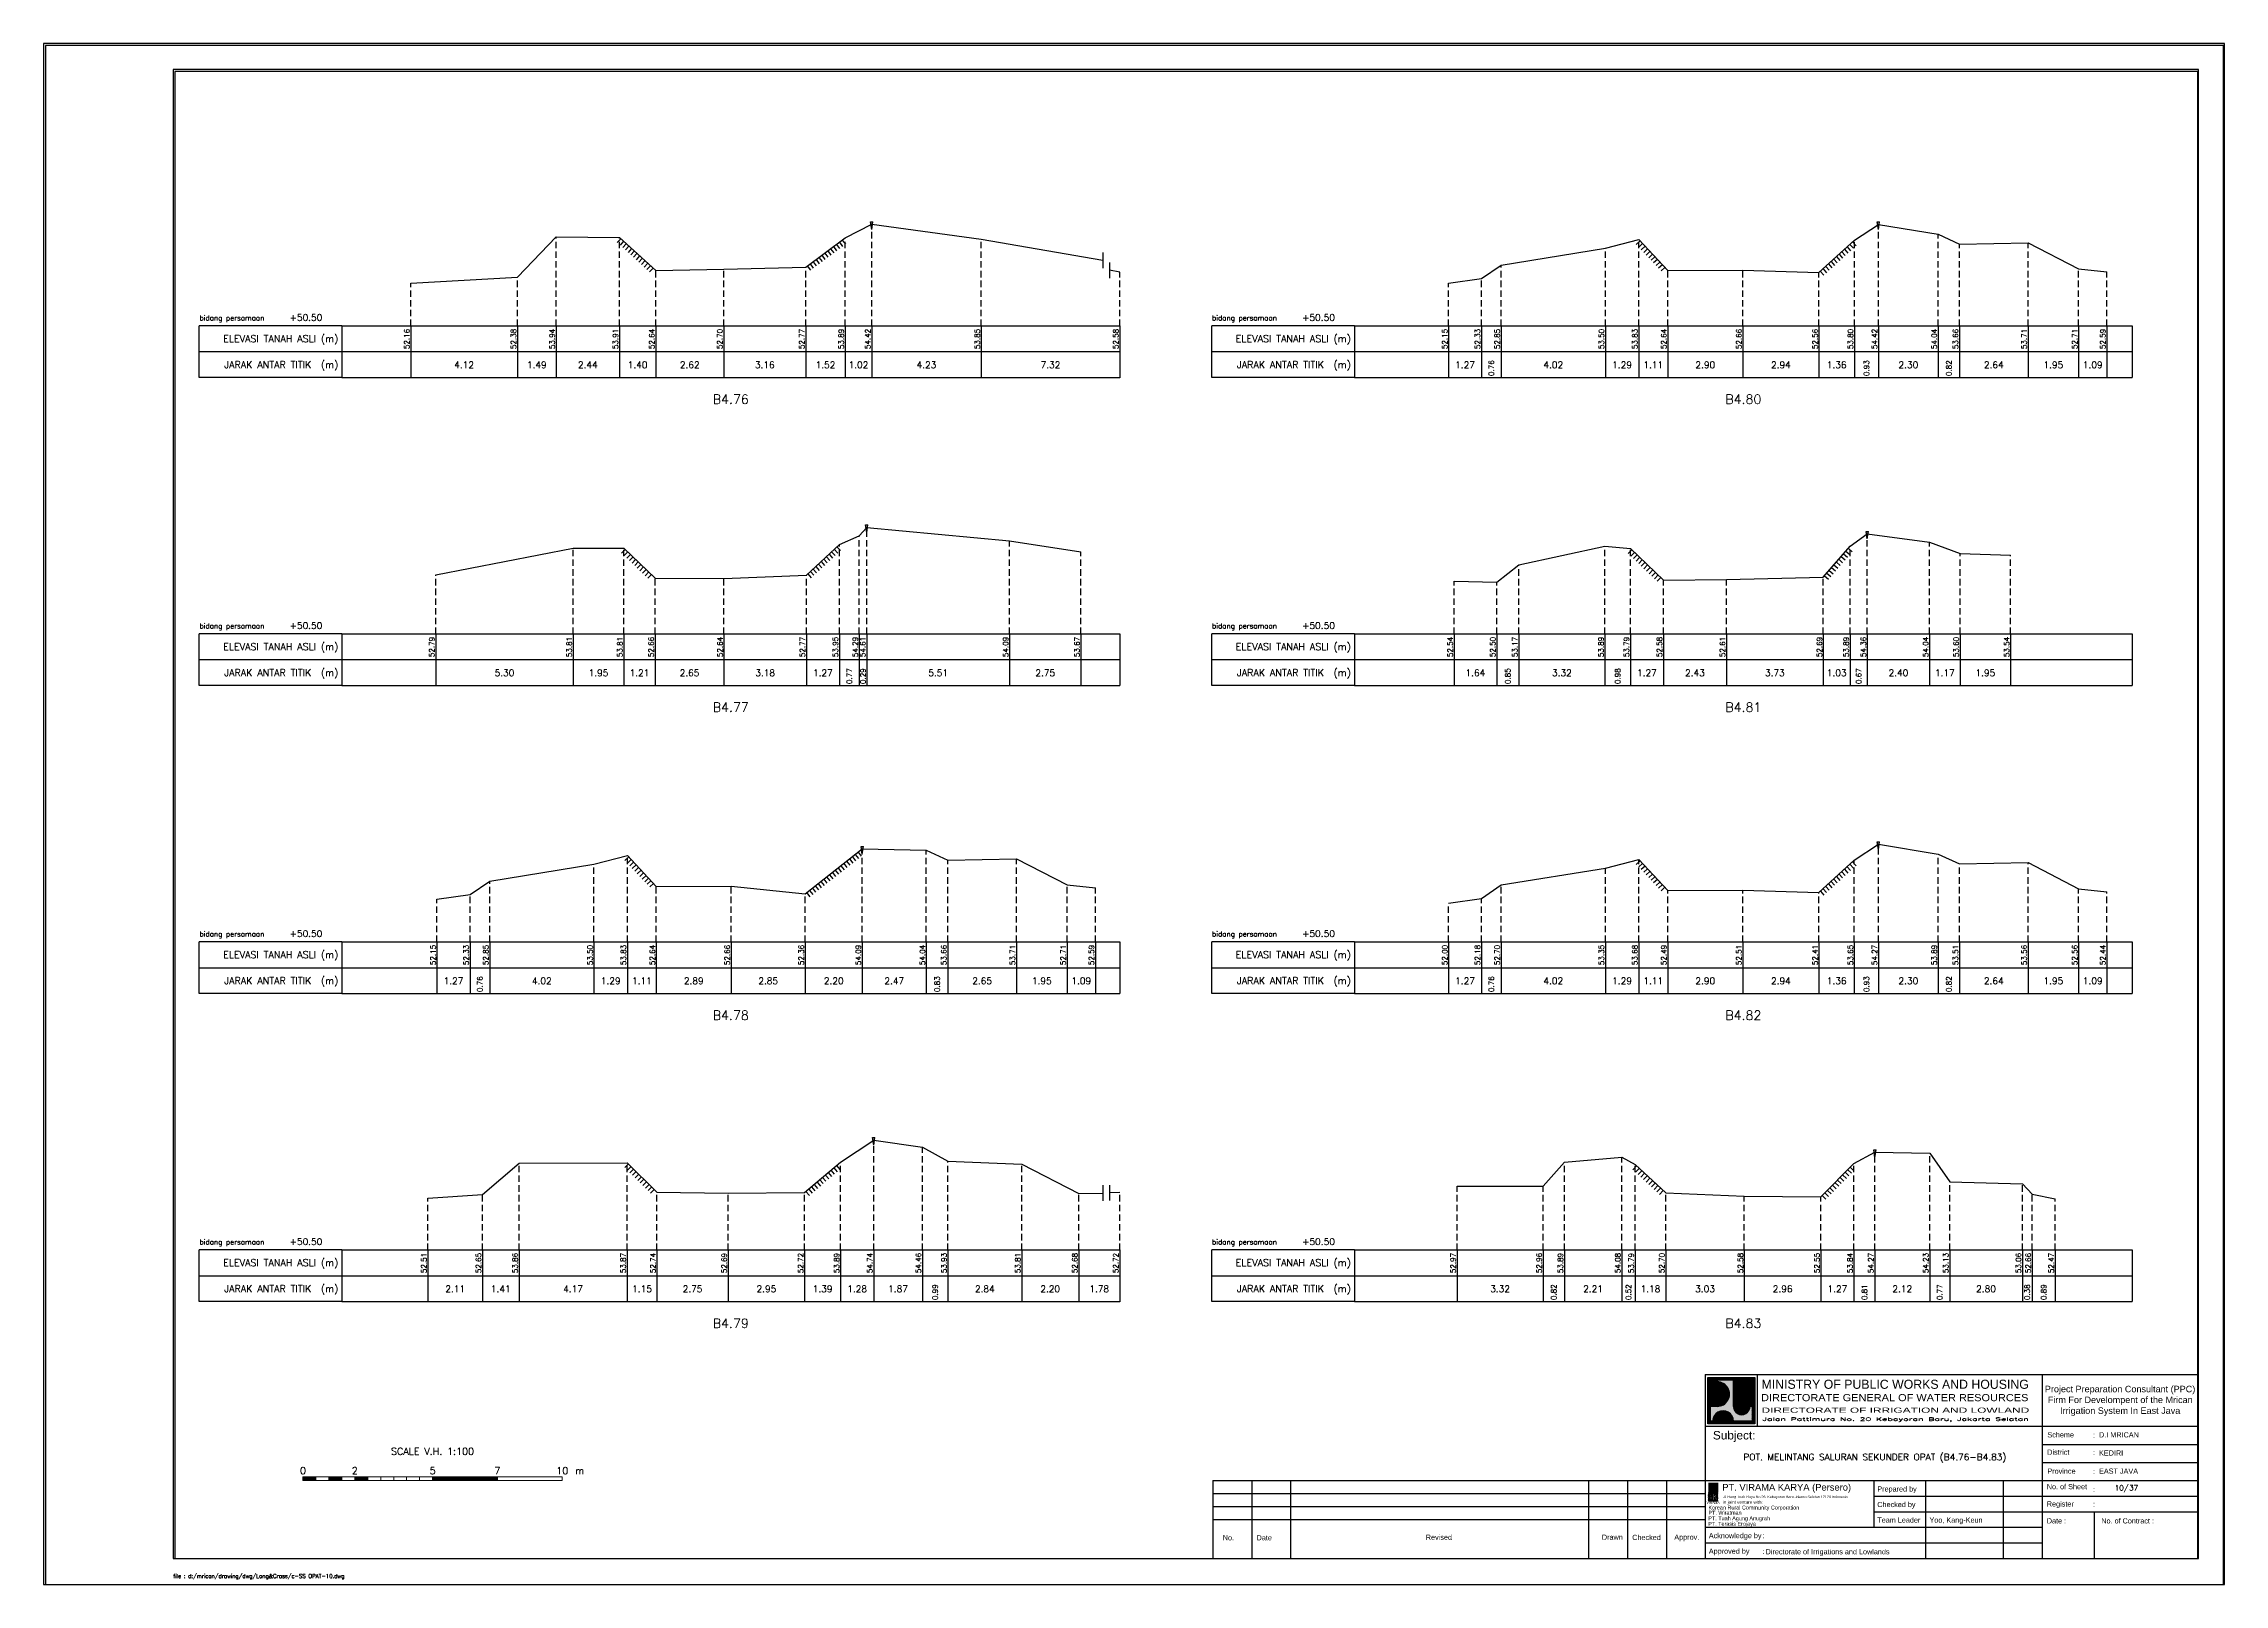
# Model space of a CAD drawing. Header units: inches. Extents: x -11 to 3175, y -842 to -783.
# Drawn here: x 769 to 853.1, y -842 to -782.6 of the extents above; entities that cross this region are included whole.
import ezdxf
from ezdxf.enums import TextEntityAlignment as Align

# ---------------------------------------------------------------- set-up
doc = ezdxf.new("R2010")
doc.units = ezdxf.units.IN
doc.header["$MEASUREMENT"] = 0
doc.linetypes.add('DASHED2', pattern=[0.375, 0.25, -0.125])
doc.layers.add('KOP', color=7, linetype='Continuous')
doc.layers.add('pelengkap', color=7, linetype='Continuous')
doc.styles.add('ARIAL', font='arial.ttf')
doc.styles.add('battang01', font='arial.ttf')
doc.styles.add('L100', font='simplex.shx', dxfattribs={"height": 0.254})
doc.styles.add('L140', font='simplex.shx', dxfattribs={"height": 0.356})
doc.styles.add('L60', font='simplex.shx', dxfattribs={"height": 0.152})
doc.styles.add('L80', font='simplex.shx', dxfattribs={"height": 0.203})
doc.styles.add('ROMANS-N', font='ROMANS.SHX', dxfattribs={"width": 0.8})
doc.styles.add('SONDU', font='arial.ttf')
doc.styles.get("Standard").update_dxf_attribs({"font": 'simplex.shx'})
doc.styles.add('STYLE1', font='arial.ttf', dxfattribs={"height": 0.2})
pattern_1 = [(45, (0, 0), (-0.08838834764831843, 0.08838834764831845), [])]

# ---------------------------------------------------------------- blocks, each defined once
blk = doc.blocks.new('kop')
at = {"layer": 'KOP'}
h = blk.add_hatch(color=3, dxfattribs=at)
h.paths.add_polyline_path([(609.8653532927285, 69.7965174242664), (591.8076082223538, 69.7965174242664), (591.8076082223538, 51.90947071793616), (609.8653532927285, 51.90947071793616)])
h.paths.add_polyline_path([(592.1020534932645, 52.24844148547069), (592.1020534932645, 69.50460869670152), (609.5341911203627, 69.50460869670152), (609.5341911203627, 52.24844148547069)], flags=16)
edge = h.paths.add_edge_path(flags=0)
edge.add_line((608.873529834174, 52.90910277674104), (601.6712012034158, 52.90910277674104))
edge.add_ellipse((597.6820295724688, 52.91975268540099), major_axis=(2.820780363398898, 2.820780363398898), ratio=0.9999999999999934, start_angle=314.8470375744171, end_angle=495.1529624255826)
edge.add_line((593.6928579415221, 52.90910277674104), (592.7627147794652, 52.90910277674104))
edge.add_line((592.7627147794651, 52.90910277674104), (592.7627147794651, 58.62619728620361))
edge.add_line((592.7627147794651, 58.62619728620368), (595.428986556629, 58.62619728620368))
edge.add_ellipse((595.4289865566291, 63.36824099147847), major_axis=(-3.353131261170752, 3.353131261170752), ratio=0.9999999999999983, start_angle=134.9999999999999, end_angle=314.9999999999999)
edge.add_line((595.4289865566291, 68.11028469675327), (595.4289865566291, 68.84394741944757))
edge.add_line((595.4289865566291, 68.84394741944752), (601.6547436091821, 68.84394741944752))
edge.add_line((601.6547436091821, 68.84394741944752), (601.6547436091821, 58.59413430307072))
edge.add_ellipse((604.8563547331537, 58.62619728605213), major_axis=(2.263994459030571, 2.263994459030571), ratio=0.9999999999991376, start_angle=135.5737774266452, end_angle=315.0000000026869)
edge.add_line((608.0581264027169, 58.62619728620368), (608.873529834174, 58.62619728620368))
edge.add_line((608.873529834174, 58.62619728620368), (608.873529834174, 52.9091027767411))
h = blk.add_hatch(dxfattribs=at)
h.set_pattern_fill('ANSI31', color=21)
h.set_pattern_definition(pattern_1)
h.paths.add_polyline_path([(609.5341911203627, 69.50460869670152), (592.1020534932645, 69.50460869670152), (592.1020534932645, 52.24844148547069), (609.5341911203627, 52.24844148547069)])
edge = h.paths.add_edge_path(flags=16)
edge.add_line((608.0581264038578, 58.62619728331649), (608.873529834174, 58.62619728331649))
edge.add_line((608.873529834174, 58.62619728331649), (608.873529834174, 52.90910277674104))
edge.add_line((608.873529834174, 52.90910277674104), (601.6712012043477, 52.90910277674104))
edge.add_ellipse((597.6820295732255, 52.91975268530538), major_axis=(-2.820780363950464, 2.820780363950464), ratio=0.9999999999999999, start_angle=224.8470375717975, end_angle=405.1529624282025)
edge.add_line((593.6928579421033, 52.90910277674104), (592.7627147794651, 52.90910277674104))
edge.add_line((592.7627147794651, 52.90910277674104), (592.7627147794651, 58.62619728331649))
edge.add_line((592.7627147794651, 58.62619728331649), (595.4289865705781, 58.62619728331649))
edge.add_ellipse((595.4289865571182, 63.3682409894528), major_axis=(-3.353131262124677, 3.353131262124677), ratio=0.9999999999999912, start_angle=134.9999999999997, end_angle=314.9999999999998)
edge.add_line((595.4289865571182, 68.11028469676671), (595.4289865571182, 68.84394741944752))
edge.add_line((595.4289865571182, 68.84394741944752), (601.6547436095548, 68.84394741944752))
edge.add_line((601.6547436095548, 68.84394741944752), (601.6547436095548, 58.5941344047481))
edge.add_ellipse((604.8563547345466, 58.62619728331649), major_axis=(-2.263994459341034, 2.263994459341035), ratio=0.999999999999965, start_angle=45.57377555810933, end_angle=225.000000000001)
h = blk.add_hatch(color=3, dxfattribs=at)
edge = h.paths.add_edge_path()
edge.add_line((601.6547436091821, 68.84394741944752), (595.4289865566291, 68.84394741944752))
edge.add_line((595.4289865566291, 68.84394741944752), (595.4289865566291, 68.11028469675321))
edge.add_ellipse((595.4289865566291, 63.36824099147847), major_axis=(-3.353131261170759, 3.353131261170758), ratio=0.9999999999999979, start_angle=134.9999999999999, end_angle=314.99999999999994, ccw=False)
edge.add_line((595.4289865566291, 58.62619728620368), (592.7627147794652, 58.62619728620368))
edge.add_line((592.7627147794651, 58.62619728620368), (592.7627147794651, 52.9091027767411))
edge.add_line((592.7627147794651, 52.90910277674104), (593.692857941522, 52.90910277674104))
edge.add_ellipse((597.6820295724688, 52.91975268540099), major_axis=(-2.820780363398898, 2.820780363398898), ratio=0.9999999999999934, start_angle=-135.1529624255826, end_angle=45.15296242558293, ccw=False)
edge.add_line((601.6712012034156, 52.90910277674104), (608.8735298341738, 52.90910277674104))
edge.add_line((608.873529834174, 52.90910277674104), (608.873529834174, 58.62619728620361))
edge.add_line((608.873529834174, 58.62619728620368), (608.0581264027169, 58.62619728620368))
edge.add_ellipse((604.856354733136, 58.62619728987087), major_axis=(2.263994459042317, 2.263994459042318), ratio=0.9999999999997576, start_angle=134.426222510409, end_angle=314.999999934367, ccw=False)
edge.add_line((601.6547436091821, 58.65826027636805), (601.6547436091821, 68.8439474194476))
h = blk.add_hatch(dxfattribs=at)
h.set_pattern_fill('ANSI31', color=41)
h.set_pattern_definition(pattern_1)
h.paths.add_polyline_path([(595.5939701222399, 25.44229578518152), (591.9923714647559, 25.44229578518152), (591.9923714647559, 22.12011222587194), (595.5939701222399, 22.12011222587194)])
h.paths.add_polyline_path([(594.8290399212113, 23.80107538915849), (595.486404190889, 22.50553331270966), (594.9518442189607, 22.50553331270966), (594.3704352444638, 23.59173922572727), (594.3704352444638, 22.50553331270966), (593.8526512319377, 22.50553331270966), (593.8526512319377, 24.7253559070662), (593.2416323709347, 22.50553331270966), (592.8436656118323, 22.50553331270966), (592.1206616099082, 25.0450254569166), (592.6728596590955, 25.0450254569166), (593.0257276515837, 23.53939475651638), (593.4088768836065, 25.0450254569166), (594.3704352444638, 25.0450254569166), (594.3704352444638, 23.99209855350495), (594.8904903176194, 25.0450254569166), (595.4627761213299, 25.0450254569166)], flags=16)
at = {"color": 2}
blk.add_lwpolyline([(-49.29008735655361, -9.987386569675465), (790.6905617838997, -9.987386569675465), (790.6905617838997, 583.2926438577114), (-49.29008735655361, 583.2926438577114)], close=True, dxfattribs=at)
at = {"color": 6}
blk.add_lwpolyline([(0.6493091440684111, 0.0004927304488262507), (780.7026824837753, 0.0004927304488262507), (780.7026824837753, 573.3047645575871), (0.6493091440684111, 573.3047645575871)], close=True, dxfattribs=at)
at = {"layer": 'KOP', "color": 5}
for p, q in [((590.8030303217506, 70.96299432783698), (590.8030303217506, 29.98464833497903)), ((590.8030303217506, 70.96299432783698), (780.7026824837753, 70.96299432783698)), ((400.9033781597261, 29.98464833497903), (400.9033781597261, 0.0004927304488262507)), ((400.9033781597261, 29.98464833497903), (590.8030303217506, 29.98464833497903)), ((590.8030303217506, 29.98464833497903), (590.8030303217506, 0.0004927304488262507))]:
    blk.add_line(p, q, dxfattribs=at)
at = {"layer": 'KOP', "color": 3}
for p, q in [((591.8076082223538, 69.7965174242664), (609.8653532927285, 69.7965174242664)), ((591.8076082223538, 51.90947071793616), (591.8076082223538, 69.7965174242664)), ((592.1020534932645, 69.50460869670152), (609.5341911203627, 69.50460869670152)), ((592.1020534932645, 52.24844148547069), (592.1020534932645, 69.50460869670152)), ((595.4289865571182, 68.84394741502373), (595.4289865571182, 68.1102846954029)), ((595.4289865566291, 68.84394741944752), (601.6547436091821, 68.84394741944752)), ((601.6547436095548, 58.59413430414176), (601.6547436095548, 68.84394741502373)), ((609.5341911203627, 69.50460869670152), (609.5341911203627, 52.24844148547069)), ((609.8653532927285, 69.7965174242664), (609.8653532927285, 51.90947071793616)), ((609.8653532927285, 51.90947071793616), (591.8076082223538, 51.90947071793616)), ((609.5341911203627, 52.24844148547069), (592.1020534932645, 52.24844148547069)), ((592.7627147794651, 52.90910277674104), (592.7627147794651, 58.62619728620368)), ((595.4289865571182, 58.62619728331649), (592.7627147799426, 58.62619728331649)), ((593.6928579415221, 52.90910277674104), (592.7627147794651, 52.90910277674104)), ((608.873529834174, 52.90910277674104), (601.6712012034156, 52.90910277674104)), ((608.8735298352565, 58.62619728331649), (608.0581264038578, 58.62619728331649)), ((608.873529834174, 58.62619728620368), (608.873529834174, 52.90910277674104)), ((720.7343712747147, 43.97725428375983), (780.7026824837753, 43.97725428375983)), ((720.7343712747147, 36.98095130936949), (780.7026824837753, 36.98095130936949)), ((415.895455961991, 29.98464833497903), (415.895455961991, 0.0004927304488262507)), ((430.8875337642562, 29.98464833497903), (430.8875337642562, 0.0004927304488262507)), ((545.8267969149554, 29.98464833497903), (545.8267969149554, 0.0004927304488262507)), ((560.8188747172203, 29.98464833497903), (560.8188747172203, 0.0004927304488262507)), ((575.8109525194855, 29.98464833497903), (575.8109525194855, 0.0004927304488262507)), ((655.7687007982327, 29.98464833497903), (655.7687007982327, 11.99415497226093)), ((675.7581378679197, 29.98464833497903), (675.7581378679197, 0.0004927304488262507)), ((705.7422934724498, 29.98464833497903), (705.7422934724498, 0.0004927304488262507)), ((400.9033781597261, 24.98728906755738), (590.8030303217506, 24.98728906755738)), ((400.9033781597261, 19.98992980013563), (590.8030303217506, 19.98992980013563)), ((655.7687007982327, 23.98781721407303), (720.7343712747147, 23.98781721407303)), ((655.7687007982327, 17.99098609316704), (720.7343712747147, 17.99098609316704)), ((720.7343712747147, 23.98781721407303), (780.7026824837753, 23.98781721407303)), ((720.7343712747147, 17.99098609316704), (780.7026824837753, 17.99098609316704)), ((740.7238083444017, 17.99098609316704), (740.7238083444017, 0.0004927304488262507)), ((400.9033781597261, 14.99257053271398), (590.8030303217506, 14.99257053271398)), ((590.8030303217506, 5.997323851354935), (720.7343712747147, 5.997323851354935))]:
    blk.add_line(p, q, dxfattribs=at)
at = {"layer": 'KOP', "color": 4}
for p, q in [((610.7924673914374, 70.96299432783698), (610.7924673914374, 50.97355725815018)), ((720.7343712747147, 70.96299432783698), (720.7343712747147, 0.0004927304488262507)), ((590.8030303217506, 50.97355725815018), (720.7343712747147, 50.97355725815018)), ((720.7343712747147, 50.97355725815018), (780.7026824837753, 50.97355725815018)), ((590.8030303217506, 29.98464833497903), (720.7343712747147, 29.98464833497903)), ((720.7343712747147, 29.98464833497903), (780.7026824837753, 29.98464833497903)), ((590.8030303217506, 11.99415497226093), (720.7343712747147, 11.99415497226093))]:
    blk.add_line(p, q, dxfattribs=at)
at = {"layer": 'KOP', "color": 41}
blk.add_line((595.5939701222399, 22.12011222587194), (591.9923714647559, 22.12011222587194), dxfattribs=at)
for points in [[(591.9923714647559, 25.44229578518152), (595.5939701222399, 25.44229578518152)], [(592.2042302093139, 25.44229578518152), (592.4160889538717, 25.44229578518152)], [(592.6279476984296, 25.44229578518152), (592.8398064429874, 25.44229578518152)], [(593.0516651875452, 25.44229578518152), (593.2635239321031, 25.44229578518152)], [(593.475382676661, 25.44229578518152), (593.6872414212188, 25.44229578518152)], [(593.8991001657766, 25.44229578518152), (594.1109589103345, 25.44229578518152)], [(594.3228176548924, 25.44229578518152), (594.5346763994503, 25.44229578518152)], [(594.7465351440081, 25.44229578518152), (594.958393888566, 25.44229578518152)], [(595.1702526331238, 25.44229578518152), (595.3821113776818, 25.44229578518152)], [(592.1206616099082, 25.0450254569166), (592.6728596590955, 25.0450254569166)], [(592.1206616099082, 25.0450254569166), (592.8436656118323, 22.50553331270964)], [(592.6728596590955, 25.04502545691657), (593.0257276515837, 23.53939475651638), (593.4088768836065, 25.04502545691663)], [(592.8436656118323, 22.50553331270966), (593.2416323709347, 22.50553331270966)], [(593.2416323709347, 22.50553331270964), (593.8526512319377, 24.7253559070662)], [(593.4088768836065, 25.0450254569166), (594.3704352444638, 25.0450254569166)], [(593.8526512319377, 22.50553331270966), (593.8526512319377, 24.7253559070662)], [(593.8526512319377, 22.50553331270966), (594.3704352444638, 22.50553331270966)], [(594.3704352444638, 25.0450254569166), (594.3704352444638, 23.99209855350495)], [(594.3704352444638, 23.99209855350495), (594.8904903176194, 25.04502545691664)], [(594.9518442189607, 22.50553331270961), (594.3704352444638, 23.59173922572727)], [(594.3704352444638, 23.59173922572727), (594.3704352444638, 22.50553331270966)], [(594.8290399212113, 23.80107538915849), (595.4627761213299, 25.04502545691658)], [(594.8290399212113, 23.80107538915849), (595.486404190889, 22.50553331270966)], [(594.8904903176194, 25.0450254569166), (595.4627761213299, 25.0450254569166)], [(594.9518442189607, 22.50553331270966), (595.486404190889, 22.50553331270966)]]:
    blk.add_lwpolyline(points, dxfattribs=at)
at = {"layer": 'KOP', "color": 42}
for points in [[(592.1962927759001, 29.11418325926331), (592.1962927759001, 25.44229578518152)], [(592.5354066955362, 29.11418325926331), (592.5354066955362, 25.44229578518152)], [(592.9591241846518, 29.11418325926331), (592.9591241846518, 25.44229578518152)], [(593.3828416737675, 29.11418325926331), (593.3828416737675, 25.44229578518152)], [(593.8065591628832, 29.11418325926331), (593.8065591628832, 25.44229578518152)], [(594.2302766519989, 29.11418325926331), (594.2302766519989, 25.44229578518152)], [(594.6539941411147, 29.11418325926331), (594.6539941411147, 25.44229578518152)], [(595.0777116302304, 29.11418325926331), (595.0777116302304, 25.44229578518152)], [(595.5014291193462, 29.11418325926331), (595.5014291193462, 25.44229578518152)]]:
    blk.add_lwpolyline(points, dxfattribs=at)
at = {"layer": 'KOP', "color": 3}
for centre, major_axis, ratio, start_param, end_param in [((595.4289865571182, 63.3682409894528), (-3.353131262124677, 3.353131262124677), 0.9999999999999912, 2.35619449019234, 5.497787143782134), ((597.6820295732255, 52.91975268530538), (-2.820780363950464, 2.820780363950464), 0.9999999999999998, 3.924321118983262, 7.071253168581014), ((604.8563547345466, 58.62619728331649), (-2.263994459341034, 2.263994459341035), 0.9999999999999651, 0.7853981633974656, 3.926990816987259)]:
    blk.add_ellipse(centre, major_axis=major_axis, ratio=ratio, start_param=start_param, end_param=end_param, dxfattribs=at)
at = {"layer": 'KOP', "color": 5, "style": 'SONDU'}
for s, height, width, p, p2 in [('MINISTRY OF PUBLIC WORKS AND HOUSING', 3.49815148719519, 0.9710490151369037, (612.4932982688147, 65.39724920043633), (715.583635835389, 65.39724920043633)), ('DIRECTORATE GENERAL OF WATER RESOURCES', 2.748547597081934, 1.100714376561997, (612.3259886324004, 60.61804978528377), (715.4154333181652, 60.61804978528377)), ('DIRECTORATE OF IRRIGATION AND LOWLAND', 1.99894370696868, 1.63875262601232, (612.5247331509995, 56.15346481889102), (715.7518429621628, 56.15346481889102))]:
    blk.add_text(s, height=height, dxfattribs=dict(at, width=width)).set_placement(p, p2, align=Align.FIT)
at = {"layer": 'KOP', "color": 3, "style": 'ROMANS-N', "width": 1.832260783358812}
blk.add_text('Jalan Pattimura No. 20 Kebayoran Baru, Jakarta Selatan', height=1.249339816855425, dxfattribs=at).set_placement((612.7914110984061, 53.0739527913797), (715.583635835389, 53.0739527913797), align=Align.FIT)
at = {"layer": 'KOP', "color": 5, "style": 'ARIAL'}
blk.add_text('Subject:', height=3.252150442789123, dxfattribs=at).set_placement((593.7538629287924, 45.86653647040268))
at = {"layer": 'KOP', "color": 3}
for s, height, style, p in [('Scheme', 1.99894370696868, 'battang01', (722.7467307064071, 46.65722556886666)), ('District', 1.99894370696868, 'battang01', (722.6754973804648, 39.96707763894264)), (':', 1.99894370696868, 'battang01', (740.368327375754, 46.56012324452533)), ('D.I MRICAN', 1.99894370696868, 'battang01', (742.6585068305885, 46.65722556886666)), ('Province', 1.99894370696868, 'battang01', (722.7467307064071, 32.66461962008597)), (':', 1.99894370696868, 'battang01', (740.368327375754, 32.56751729574452)), (':', 1.99894370696868, 'battang01', (740.382074427338, 39.86997531646293)), ('KEDIRI', 1.99894370696868, 'battang01', (742.6585068305885, 39.66092259447632)), ('EAST JAVA', 1.99894370696868, 'battang01', (742.6585068305885, 32.66461962008597)), ('Prepared by', 1.99894370696868, 'battang01', (657.1430811109453, 25.78808395849862)), ('No. of Sheet ', 1.99894370696868, 'battang01', (722.520620818671, 26.67669459981798)), (':', 1.99894370696868, 'battang01', (740.3764858407951, 25.61838168175072)), ('in joint venture with:', 1.249339816855425, 'SONDU', (597.5578460284455, 21.07202452231022)), ('Checked by', 1.99894370696868, 'battang01', (657.1430811109453, 19.79125283759251)), ('Register', 1.99894370696868, 'battang01', (722.520620818671, 20.01807698302375)), (':', 1.99894370696868, 'battang01', (740.3598310849088, 19.92097465868241)), ('No.', 2, 'STYLE1', (404.7326663119579, 6.989602865739329)), ('Date', 2, 'STYLE1', (417.7761580577991, 6.989602865739329)), ('Revised', 2, 'STYLE1', (483.0371936477145, 7.169341252978228)), ('Drawn', 2, 'STYLE1', (550.9231662973559, 7.182965166626985)), ('Checked', 2, 'STYLE1', (562.6224972631348, 7.108401592637279)), ('Approv.', 2, 'STYLE1', (578.86250988613, 7.205550314016108)), ('Acknowledge by', 1.99894370696868, 'battang01', (592.1774106344633, 7.797590595780406)), (':', 1.99894370696868, 'battang01', (612.7647815001492, 7.813086169812294)), ('Team Leader', 1.99894370696868, 'battang01', (657.1430811109453, 13.79442171668651)), ('Yoo, Kang-Keun', 1.99894370696868, 'battang01', (677.261691985017, 13.79442171668651)), ('Date :', 1.99894370696868, 'battang01', (722.520620818671, 13.48542904786333)), ('No. of Contract :', 1.99894370696868, 'battang01', (743.5203251274443, 13.48542904786333)), ('Approved by', 1.99894370696868, 'battang01', (592.1774106344633, 1.800759474874411)), (':', 1.99894370696868, 'battang01', (612.8062382028575, 1.771932832116903)), ('Directorate of Irrigations and Lowlands', 1.99894370696868, 'battang01', (614.0846811434608, 1.594699671224788))]:
    blk.add_text(s, height=height, dxfattribs=dict(at, style=style)).set_placement(p)
at = {"layer": 'KOP', "color": 6, "style": 'SONDU'}
blk.add_text('PT. VIRAMA KARYA (Persero)', height=2.580944750812598, dxfattribs=at).set_placement((597.3630730504415, 26.14584984606049))
at = {"layer": 'KOP', "color": 42, "style": 'SONDU'}
blk.add_text('VIRAMA', height=0.9417941134961573, dxfattribs=at).set_placement((591.2959839900191, 21.03873930941651))
at = {"layer": 'KOP', "color": 4, "style": 'SONDU'}
for s, p in [('Korean Rural Community Corporation', (592.0172325651579, 18.85809622764893)), ('PT. Wiratman', (592.0172325651579, 16.86431729777243)), ('PT. Terasis Erojaya', (591.9444979581187, 12.58833032325808)), ('PT. Tuah Agung Anugrah', (591.9984246368545, 14.73155498450907))]:
    blk.add_text(s, height=1.49920778022651, dxfattribs=at).set_placement(p)
at = {"layer": 'KOP', "color": 3, "insert": (719.8583502723425, 60.76950394133539), "char_height": 2.49867963371085, "width": 61.43936713392102, "attachment_point": 4, "style": 'SONDU'}
blk.add_mtext('\\pi1.9124;Project Preparation Consultant (PPC)\\P\\pi3.0493;Firm For Develompent of the Mrican \\P\\pi7.7731;Irrigation System In East Java', dxfattribs=at)
at = {"layer": 'KOP', "color": 2, "insert": (597.5716775050441, 24.25098294227902), "char_height": 0.9994718534843399, "width": 48.71807324837515, "attachment_point": 1, "style": 'SONDU'}
blk.add_mtext('Jl. Hang Tuah Raya No.26, Kebayoran Baru Jakarta Selatan 12120 Indonesia', dxfattribs=at)
blk = doc.blocks.new('*X6')
at = {"color": 0}
for p, q in [((20000, 6250), (25000, 6250)), ((20000, 6200), (25000, 6200)), ((20000, 6150), (25000, 6150)), ((20000, 6100), (25000, 6100)), ((20000, 6050), (25000, 6050))]:
    blk.add_line(p, q, dxfattribs=at)
blk = doc.blocks.new('*X5')
at = {"color": 0}
for p, q in [((14000, 6250), (15000, 6250)), ((14000, 6200), (15000, 6200)), ((14000, 6150), (15000, 6150)), ((14000, 6100), (15000, 6100)), ((14000, 6050), (15000, 6050))]:
    blk.add_line(p, q, dxfattribs=at)
blk = doc.blocks.new('*X3')
at = {"color": 0}
for p, q in [((10000, 6250), (11000, 6250)), ((10000, 6200), (11000, 6200)), ((10000, 6150), (11000, 6150)), ((10000, 6100), (11000, 6100)), ((10000, 6050), (11000, 6050))]:
    blk.add_line(p, q, dxfattribs=at)
blk = doc.blocks.new('*X4')
at = {"color": 0}
for p, q in [((12000, 6250), (13000, 6250)), ((12000, 6200), (13000, 6200)), ((12000, 6150), (13000, 6150)), ((12000, 6100), (13000, 6100)), ((12000, 6050), (13000, 6050))]:
    blk.add_line(p, q, dxfattribs=at)
blk = doc.blocks.new('c100')
at = {"color": 2}
blk.add_lwpolyline([(-5, -1), (79.10000000000002, -1), (79.10000000000002, 58.4), (-5, 58.4)], close=True, dxfattribs=at)
at = {"color": 6}
blk.add_lwpolyline([(0, 0), (78.10000000000002, 0), (78.10000000000002, 57.4), (3.516176065587739e-15, 57.4)], close=True, dxfattribs=at)
at = {"color": 3, "lineweight": 0}
for points in [[(5, 3), (5.5, 3), (5.5, 3.15), (5, 3.15)], [(5.5, 3), (6, 3), (6, 3.15), (5.5, 3.15)], [(6, 3), (6.5, 3), (6.5, 3.15), (6, 3.15)], [(6.5, 3), (7, 3), (7, 3.15), (6.5, 3.15)], [(7, 3), (7.5, 3), (7.5, 3.15), (7, 3.15)], [(7.5, 3), (8, 3), (8, 3.15), (7.5, 3.15)], [(8, 3), (8.5, 3), (8.5, 3.15), (8, 3.15)], [(8.5, 3), (9, 3), (9, 3.15), (8.5, 3.15)], [(9, 3), (9.5, 3), (9.5, 3.15), (9, 3.15)], [(9.5, 3), (10, 3), (10, 3.15), (9.5, 3.15)], [(10, 3), (12.5, 3), (12.5, 3.15), (10, 3.15)], [(12.5, 3), (15, 3), (15, 3.15), (12.5, 3.15)]]:
    blk.add_lwpolyline(points, close=True, dxfattribs=at)
at = {"color": 1, "lineweight": 0, "xscale": 0.0005, "yscale": 0.0005, "zscale": 0.0005}
for name in ['*X3', '*X4', '*X5', '*X6']:
    blk.add_blockref(name, (0, 0), dxfattribs=at)
at = {"color": 3}
for s, p in [('SCALE V.H. 1:100', (10, 4)), ('0', (5, 3.25)), ('2', (7, 3.25)), ('5', (10, 3.25)), ('7', (12.5, 3.25)), ('10', (15, 3.25))]:
    blk.add_text(s, height=0.27, dxfattribs=at).set_placement(p, align=Align.CENTER)
blk.add_text('m', height=0.27, dxfattribs=at).set_placement((15.5, 3.25))
blk = doc.blocks.new('das2')
at = {"color": 5, "linetype": 'Continuous'}
for q in [(0, 1), (17.75, 0.9999999999999973)]:
    blk.add_line((2.75, 1), q, dxfattribs=at)
at = {"color": 3, "linetype": 'Continuous'}
for p, q in [((2.75, 1), (2.75, 0)), ((17.75, 0.9999999999999973), (17.75, -2.664535259100376e-15)), ((0, 0.5000000000000004), (17.75, 0.4999999999999973)), ((2.75, 0), (0, 0)), ((2.75, 0), (17.75, -2.664535259100376e-15))]:
    blk.add_line(p, q, dxfattribs=at)
blk.add_lwpolyline([(0, 0), (0, 1)], dxfattribs=at)
blk.add_text('bidang persamaan', height=0.1, dxfattribs=at).set_placement((0.005000000000000004, 1.100000000000001))
at = {"color": 5, "linetype": 'Continuous'}
for s, p in [('ELEVASI TANAH ASLI (m)', (2.683279515513197, 0.6825000000000001)), ('JARAK ANTAR TITIK  (m)', (2.683279515513197, 0.1825000000000001))]:
    blk.add_text(s, height=0.135, dxfattribs=at).set_placement(p, align=Align.RIGHT)
blk = doc.blocks.new('gbrpatok')
at = {"color": 2, "linetype": 'Continuous'}
for p, q in [((-0.0004517254713327645, 0.0009574234873781506), (0.0004517254713327645, 0.0009574234873781506)), ((0, -0.001962284437723838), (-0.0004517254713327645, 0.0009574234873781506)), ((0, -0.001962284437723838), (0.0004517254713327645, 0.0009574234873781506))]:
    blk.add_line(p, q, dxfattribs=at)

msp = doc.modelspace()

# ---------------------------------------------------------------- linework, layer by layer
at = {"color": 2, "linetype": 'Continuous', "lineweight": -3}
for p, q in [((799.913286499423, -790.0930705885302), (800.9339147374229, -789.5640705885302)), ((800.9339147374229, -789.5640705885302), (805.1598813724229, -790.1380705885301)), ((838.829563145208, -790.1829380149676), (839.760219902208, -789.5679380149676)), ((839.760219902208, -789.5679380149676), (842.0635887402079, -789.9439380149676)), ((787.2753522174229, -791.6090705885301), (788.7646834974229, -790.0460705885301)), ((788.7646834974229, -790.0460705885301), (791.2072472194229, -790.0780705885302)), ((791.2072472194229, -790.0780705885302), (792.606118570423, -791.3480705885302)), ((798.3931004974229, -791.2140705885301), (799.913286499423, -790.0930705885302)), ((805.1598813724229, -790.1380705885301), (809.849609533923, -790.9521999389091)), ((825.208728712208, -791.1359380149676), (829.228295812208, -790.4849380149676)), ((829.228295812208, -790.4849380149676), (830.518217251208, -790.1529380149675)), ((830.518217251208, -790.1529380149675), (831.633214796208, -791.3449380149675)), ((837.466004350208, -791.4249380149676), (838.829563145208, -790.1829380149676)), ((842.0635887402079, -789.9439380149676), (842.8864235102079, -790.3269380149676)), ((842.8864235102079, -790.3269380149676), (845.526886964208, -790.2759380149676)), ((845.526886964208, -790.2759380149676), (847.479426921208, -791.2819380149675)), ((792.606118570423, -791.3480705885302), (795.228135474423, -791.2900705885302)), ((795.228135474423, -791.2900705885302), (798.3931004974229, -791.2140705885301)), ((809.849609533923, -790.6521999389091), (809.849609533923, -791.252199938909)), ((810.0996507576564, -791.0393941754558), (810.0996507576564, -791.6393941754557)), ((810.4996095339229, -791.4090705885302), (810.0996507576564, -791.3393941754557)), ((824.452476432208, -791.6559380149675), (825.208728712208, -791.1359380149676)), ((831.633214796208, -791.3449380149675), (834.529496339208, -791.3309380149676)), ((834.529496339208, -791.3309380149676), (837.466004350208, -791.4249380149676)), ((847.479426921208, -791.2819380149675), (848.566294908208, -791.3979380149676)), ((783.1582679174229, -791.8290705885302), (787.2753522174229, -791.6090705885301)), ((823.184377332208, -791.8369380149676), (824.452476432208, -791.6559380149675)), ((800.4549646829853, -801.5749590148307), (800.7456535199852, -801.2509590148308)), ((800.7456535199852, -801.2509590148308), (806.2521810099853, -801.7689590148308)), ((784.1244003499852, -803.0739590148307), (789.4224593999852, -802.0539590148308)), ((789.4224593999852, -802.0539590148308), (791.3762477219852, -802.0489590148308)), ((791.3762477219852, -802.0489590148308), (792.5825295469853, -803.2019590148308)), ((798.4166895869853, -803.0949590148307), (799.6866908199852, -801.9139590148308)), ((799.6866908199852, -801.9139590148308), (800.4549646829853, -801.5749590148307)), ((806.2521810099853, -801.7689590148308), (809.0046681099852, -802.1919590148308)), ((825.8916549723286, -802.6906828215793), (829.2120105923286, -801.9736828215794)), ((829.2120105923286, -801.9736828215794), (830.1945446993286, -802.0696828215794)), ((830.1945446993286, -802.0696828215794), (831.4658901243287, -803.2796828215794)), ((837.6333291733287, -803.1716828215795), (838.6627686263286, -801.9736828215794)), ((838.6627686263286, -801.9736828215794), (839.3296254323286, -801.5006828215794)), ((839.3296254323286, -801.5006828215794), (841.7325222253286, -801.8226828215794)), ((841.7325222253286, -801.8226828215794), (842.9060034883286, -802.2576828215794)), ((842.9060034883286, -802.2576828215794), (844.8543561953286, -802.3186828215794)), ((795.2374943899853, -803.2209590148308), (798.4166895869853, -803.0949590148307)), ((825.0379930223286, -803.3576828215794), (825.8916549723286, -802.6906828215793)), ((792.5825295469853, -803.2019590148308), (795.2374943899853, -803.2209590148308)), ((823.3958151823286, -803.3236828215794), (825.0379930223286, -803.3576828215794)), ((831.4658901243287, -803.2796828215794), (833.8992039933286, -803.2556828215794)), ((833.8992039933286, -803.2556828215794), (837.6333291733287, -803.1716828215795)), ((790.2241000887246, -814.2348552798805), (791.5148395687246, -813.9028552798804)), ((791.5148395687246, -813.9028552798804), (792.6282805707247, -815.0948552798804)), ((798.3709386247247, -815.3738552798804), (800.5706188287246, -813.6468552798805)), ((800.5706188287246, -813.6468552798805), (803.0410708117246, -813.6938552798805)), ((803.0410708117246, -813.6938552798805), (803.8684156687247, -814.0768552798805)), ((803.8684156687247, -814.0768552798805), (806.5192753157246, -814.0258552798805)), ((806.5192753157246, -814.0258552798805), (808.4725984537246, -815.0318552798805)), ((829.2283068506381, -814.3849382510917), (830.518202510638, -814.0529382510917)), ((830.518202510638, -814.0529382510917), (831.6328338126381, -815.2449382510918)), ((837.4663853336381, -815.3249382510917), (838.829059411638, -814.0829382510917)), ((838.829059411638, -814.0829382510917), (839.7606183206381, -813.4679382510917)), ((839.7606183206381, -813.4679382510917), (842.0644006456381, -813.8439382510917)), ((842.0644006456381, -813.8439382510917), (842.8858768696381, -814.2269382510917)), ((785.4443600387247, -815.4058552798805), (786.2042170187246, -814.8858552798805)), ((786.2042170187246, -814.8858552798805), (790.2241000887246, -814.2348552798805)), ((825.208714770638, -815.0369382510917), (829.2283068506381, -814.3849382510917)), ((842.8858768696381, -814.2269382510917), (845.527027341638, -814.1759382510917)), ((845.527027341638, -814.1759382510917), (847.4795602816381, -815.1819382510918)), ((784.1696102587246, -815.5868552798805), (785.4443600387247, -815.4058552798805)), ((792.6282805707247, -815.0948552798804), (795.5169781607246, -815.0808552798806)), ((795.5169781607246, -815.0808552798806), (798.3709386247247, -815.3738552798804)), ((808.4725984537246, -815.0318552798805), (809.5589602777246, -815.1478552798806)), ((823.1844405606381, -815.7369382510917), (824.4518783006381, -815.5559382510917)), ((824.4518783006381, -815.5559382510917), (825.208714770638, -815.0369382510917)), ((831.6328338126381, -815.2449382510918), (834.528937519638, -815.2309382510917)), ((834.528937519638, -815.2309382510917), (837.4663853336381, -815.3249382510917)), ((847.4795602816381, -815.1819382510918), (848.5663924486381, -815.2979382510918)), ((799.7340449574388, -825.7231177799924), (801.0135421244388, -824.8691177799924)), ((801.0135421244388, -824.8691177799924), (802.8875872154388, -825.1491177799925)), ((785.9256823044389, -826.9651177799924), (787.3331628944388, -825.7561177799925)), ((787.3331628944388, -825.7561177799925), (791.5029814154389, -825.7421177799924)), ((791.5029814154389, -825.7421177799924), (792.6518278864388, -826.8761177799925)), ((798.3473911534388, -826.8961177799924), (799.7340449574388, -825.7231177799924)), ((802.8875872154388, -825.1491177799925), (803.8749894854388, -825.6791177799925)), ((803.8749894854388, -825.6791177799925), (806.7190241374389, -825.7991177799925)), ((806.7190241374389, -825.7991177799925), (808.9197548714388, -826.9361177799924)), ((826.8260396117645, -826.6538551451484), (827.6458246917645, -825.7228551451484)), ((827.6458246917645, -825.7228551451484), (829.8604014817645, -825.5278551451484)), ((829.8604014817645, -825.5278551451484), (830.3774416387645, -825.8188551451484)), ((830.3774416387645, -825.8188551451484), (831.5570466527645, -826.9098551451484)), ((837.5421725427645, -827.0578551451484), (838.8131585637645, -825.7718551451484)), ((838.8131585637645, -825.7718551451484), (839.6203914917645, -825.3428551451484)), ((839.6203914917645, -825.3428551451484), (841.7362376587645, -825.3778551451484)), ((841.7362376587645, -825.3778551451484), (842.5061740547645, -826.4778551451484)), ((809.8496095199388, -826.6147029969202), (809.8496095199388, -827.2147029969201)), ((810.0996041306031, -826.6040928161153), (810.0996041306031, -827.2040928161152)), ((823.5102956217645, -826.6438551451484), (826.8260396117645, -826.6538551451484)), ((842.5061740547645, -826.4778551451484), (845.3084021287646, -826.5568551451485)), ((845.3084021287646, -826.5568551451485), (845.6873120457645, -826.9518551451484)), ((783.8193800944388, -827.1051177799925), (785.9256823044389, -826.9651177799924)), ((792.6518278864388, -826.8761177799925), (795.4011257114388, -826.9211177799924)), ((795.4011257114388, -826.9211177799924), (798.3473911534388, -826.8961177799924)), ((808.9197548714388, -826.9361177799924), (809.8496095199388, -826.9147029969201)), ((810.4996095199388, -826.8951177799925), (810.0996041306031, -826.9040928161153)), ((831.5570466527645, -826.9098551451484), (834.5866404057645, -827.0318551451484)), ((834.5866404057645, -827.0318551451484), (837.5421725427645, -827.0578551451484)), ((845.6873120457645, -826.9518551451484), (846.5763984647645, -827.1408551451484))]:
    msp.add_line(p, q, dxfattribs=at)
at = {"color": 1, "linetype": 'DASHED2', "lineweight": -3}
for p, q in [((800.9339147374229, -793.4870705885302), (800.9339147374229, -789.5640705885302)), ((839.760219902208, -793.4869380149676), (839.760219902208, -789.5679380149676)), ((788.7646834974229, -793.4870705885302), (788.7646834974229, -790.0460705885301)), ((791.2072472194229, -793.4870705885302), (791.2072472194229, -790.0780705885302)), ((799.913286499423, -793.4870705885302), (799.913286499423, -790.0930705885302)), ((805.1598813724229, -793.4870705885302), (805.1598813724229, -790.1380705885301)), ((829.228295812208, -793.4869380149676), (829.228295812208, -790.4849380149676)), ((830.518217251208, -793.4869380149676), (830.518217251208, -790.1529380149675)), ((838.829563145208, -793.4869380149676), (838.829563145208, -790.1829380149676)), ((842.0635887402079, -793.4869380149676), (842.0635887402079, -789.9439380149676)), ((842.8864235102079, -793.4869380149676), (842.8864235102079, -790.3269380149676)), ((845.526886964208, -793.4869380149676), (845.526886964208, -790.2759380149676)), ((792.606118570423, -793.4870705885302), (792.606118570423, -791.3480705885302)), ((795.228135474423, -793.4870705885302), (795.228135474423, -791.2900705885302)), ((798.3931004974229, -793.4870705885302), (798.3931004974229, -791.2140705885301)), ((825.208728712208, -793.4869380149676), (825.208728712208, -791.1359380149676)), ((831.633214796208, -793.4869380149676), (831.633214796208, -791.3449380149675)), ((834.529496339208, -793.4869380149676), (834.529496339208, -791.3309380149676)), ((847.479426921208, -793.4869380149676), (847.479426921208, -791.2819380149675)), ((783.1582679174229, -793.4870705885302), (783.1582679174229, -791.8290705885302)), ((787.2753522174229, -793.4870705885302), (787.2753522174229, -791.6090705885301)), ((810.4996095339229, -793.4870705885302), (810.4996095339229, -791.4090705885302)), ((823.184377332208, -793.4869380149676), (823.184377332208, -791.8369380149676)), ((824.452476432208, -793.4869380149676), (824.452476432208, -791.6559380149675)), ((837.466004350208, -793.4869380149676), (837.466004350208, -791.4249380149676)), ((848.566294908208, -793.4869380149676), (848.566294908208, -791.3979380149676)), ((800.7456535199852, -805.3619590148307), (800.7456535199852, -801.2509590148308)), ((789.4224593999852, -805.3619590148307), (789.4224593999852, -802.0539590148308)), ((791.3762477219852, -805.3619590148307), (791.3762477219852, -802.0489590148308)), ((799.6866908199852, -805.3619590148307), (799.6866908199852, -801.9139590148308)), ((800.4549646829853, -805.3619590148307), (800.4549646829853, -801.5749590148307)), ((806.2521810099853, -805.3619590148307), (806.2521810099853, -801.7689590148308)), ((809.0046681099852, -805.3619590148307), (809.0046681099852, -802.1919590148308)), ((829.2120105923286, -805.3616828215794), (829.2120105923286, -801.9736828215794)), ((830.1945446993286, -805.3616828215794), (830.1945446993286, -802.0696828215794)), ((838.6627686263286, -805.3616828215794), (838.6627686263286, -801.9736828215794)), ((839.3296254323286, -805.3616828215794), (839.3296254323286, -801.5006828215794)), ((841.7325222253286, -805.3616828215794), (841.7325222253286, -801.8226828215794)), ((842.9060034883286, -805.3616828215794), (842.9060034883286, -802.2576828215794)), ((784.1244003499852, -805.3619590148307), (784.1244003499852, -803.0739590148307)), ((798.4166895869853, -805.3619590148307), (798.4166895869853, -803.0949590148307)), ((825.8916549723286, -805.3616828215794), (825.8916549723286, -802.6906828215793)), ((844.8543561953286, -805.3616828215794), (844.8543561953286, -802.3186828215794)), ((792.5825295469853, -805.3619590148307), (792.5825295469853, -803.2019590148308)), ((795.2374943899853, -805.3619590148307), (795.2374943899853, -803.2209590148308)), ((823.3958151823286, -805.3616828215794), (823.3958151823286, -803.3236828215794)), ((825.0379930223286, -805.3616828215794), (825.0379930223286, -803.3576828215794)), ((831.4658901243287, -805.3616828215794), (831.4658901243287, -803.2796828215794)), ((833.8992039933286, -805.3616828215794), (833.8992039933286, -803.2556828215794)), ((837.6333291733287, -805.3616828215794), (837.6333291733287, -803.1716828215795)), ((791.5148395687246, -817.2368552798805), (791.5148395687246, -813.9028552798804)), ((800.5706188287246, -817.2368552798805), (800.5706188287246, -813.6468552798805)), ((803.0410708117246, -817.2368552798805), (803.0410708117246, -813.6938552798805)), ((803.8684156687247, -817.2368552798805), (803.8684156687247, -814.0768552798805)), ((806.5192753157246, -817.2368552798805), (806.5192753157246, -814.0258552798805)), ((830.518202510638, -817.2369382510917), (830.518202510638, -814.0529382510917)), ((838.829059411638, -817.2369382510917), (838.829059411638, -814.0829382510917)), ((839.7606183206381, -817.2369382510917), (839.7606183206381, -813.4679382510917)), ((842.0644006456381, -817.2369382510917), (842.0644006456381, -813.8439382510917)), ((786.2042170187246, -817.2368552798805), (786.2042170187246, -814.8858552798805)), ((790.2241000887246, -817.2368552798805), (790.2241000887246, -814.2348552798805)), ((829.2283068506381, -817.2369382510917), (829.2283068506381, -814.3849382510917)), ((842.8858768696381, -817.2369382510917), (842.8858768696381, -814.2269382510917)), ((845.527027341638, -817.2369382510917), (845.527027341638, -814.1759382510917)), ((784.1696102587246, -817.2368552798805), (784.1696102587246, -815.5868552798805)), ((785.4443600387247, -817.2368552798805), (785.4443600387247, -815.4058552798805)), ((792.6282805707247, -817.2368552798805), (792.6282805707247, -815.0948552798804)), ((795.5169781607246, -817.2368552798805), (795.5169781607246, -815.0808552798806)), ((798.3709386247247, -817.2368552798805), (798.3709386247247, -815.3738552798804)), ((808.4725984537246, -817.2368552798805), (808.4725984537246, -815.0318552798805)), ((809.5589602777246, -817.2368552798805), (809.5589602777246, -815.1478552798806)), ((823.1844405606381, -817.2369382510917), (823.1844405606381, -815.7369382510917)), ((824.4518783006381, -817.2369382510917), (824.4518783006381, -815.5559382510917)), ((825.208714770638, -817.2369382510917), (825.208714770638, -815.0369382510917)), ((831.6328338126381, -817.2369382510917), (831.6328338126381, -815.2449382510918)), ((834.528937519638, -817.2369382510917), (834.528937519638, -815.2309382510917)), ((837.4663853336381, -817.2369382510917), (837.4663853336381, -815.3249382510917)), ((847.4795602816381, -817.2369382510917), (847.4795602816381, -815.1819382510918)), ((848.5663924486381, -817.2369382510917), (848.5663924486381, -815.2979382510918)), ((801.0135421244388, -829.1121177799924), (801.0135421244388, -824.8691177799924)), ((787.3331628944388, -829.1121177799924), (787.3331628944388, -825.7561177799925)), ((791.5029814154389, -829.1121177799924), (791.5029814154389, -825.7421177799924)), ((799.7340449574388, -829.1121177799924), (799.7340449574388, -825.7231177799924)), ((802.8875872154388, -829.1121177799924), (802.8875872154388, -825.1491177799925)), ((803.8749894854388, -829.1121177799924), (803.8749894854388, -825.6791177799925)), ((806.7190241374389, -829.1121177799924), (806.7190241374389, -825.7991177799925)), ((827.6458246917645, -829.1118551451484), (827.6458246917645, -825.7228551451484)), ((829.8604014817645, -829.1118551451484), (829.8604014817645, -825.5278551451484)), ((830.3774416387645, -829.1118551451484), (830.3774416387645, -825.8188551451484)), ((838.8131585637645, -829.1118551451484), (838.8131585637645, -825.7718551451484)), ((839.6203914917645, -829.1118551451484), (839.6203914917645, -825.3428551451484)), ((841.7362376587645, -829.1118551451484), (841.7362376587645, -825.3778551451484)), ((823.5102956217645, -829.1118551451484), (823.5102956217645, -826.6438551451484)), ((826.8260396117645, -829.1118551451484), (826.8260396117645, -826.6538551451484)), ((842.5061740547645, -829.1118551451484), (842.5061740547645, -826.4778551451484)), ((845.3084021287646, -829.1118551451484), (845.3084021287646, -826.5568551451485)), ((783.8193800944388, -829.1121177799924), (783.8193800944388, -827.1051177799925)), ((785.9256823044389, -829.1121177799924), (785.9256823044389, -826.9651177799924)), ((792.6518278864388, -829.1121177799924), (792.6518278864388, -826.8761177799925)), ((795.4011257114388, -829.1121177799924), (795.4011257114388, -826.9211177799924)), ((798.3473911534388, -829.1121177799924), (798.3473911534388, -826.8961177799924)), ((808.9197548714388, -829.1121177799924), (808.9197548714388, -826.9361177799924)), ((810.4996095199388, -829.1121177799924), (810.4996095199388, -826.8951177799925)), ((831.5570466527645, -829.1118551451484), (831.5570466527645, -826.9098551451484)), ((834.5866404057645, -829.1118551451484), (834.5866404057645, -827.0318551451484)), ((837.5421725427645, -829.1118551451484), (837.5421725427645, -827.0578551451484)), ((845.6873120457645, -829.1118551451484), (845.6873120457645, -826.9518551451484)), ((846.5763984647645, -829.1118551451484), (846.5763984647645, -827.1408551451484))]:
    msp.add_line(p, q, dxfattribs=at)
at = {"color": 1, "linetype": 'Continuous', "lineweight": -3}
for p, q in [((783.1582679174229, -793.4870705885302), (783.1582679174229, -795.4870705885302)), ((787.2753522174229, -793.4870705885302), (787.2753522174229, -795.4870705885302)), ((788.7646834974229, -793.4870705885302), (788.7646834974229, -795.4870705885302)), ((791.2072472194229, -793.4870705885302), (791.2072472194229, -795.4870705885302)), ((792.606118570423, -793.4870705885302), (792.606118570423, -795.4870705885302)), ((795.228135474423, -793.4870705885302), (795.228135474423, -795.4870705885302)), ((798.3931004974229, -793.4870705885302), (798.3931004974229, -795.4870705885302)), ((799.913286499423, -793.4870705885302), (799.913286499423, -795.4870705885302)), ((800.9339147374229, -793.4870705885302), (800.9339147374229, -795.4870705885302)), ((805.1598813724229, -793.4870705885302), (805.1598813724229, -795.4870705885302)), ((810.4996095339229, -793.4870705885302), (810.4996095339229, -795.4870705885302)), ((823.184377332208, -793.4869380149676), (823.184377332208, -795.4869380149676)), ((824.452476432208, -793.4869380149676), (824.452476432208, -795.4869380149676)), ((825.208728712208, -793.4869380149676), (825.208728712208, -795.4869380149676)), ((829.228295812208, -793.4869380149676), (829.228295812208, -795.4869380149676)), ((830.518217251208, -793.4869380149676), (830.518217251208, -795.4869380149676)), ((831.633214796208, -793.4869380149676), (831.633214796208, -795.4869380149676)), ((834.529496339208, -793.4869380149676), (834.529496339208, -795.4869380149676)), ((837.466004350208, -793.4869380149676), (837.466004350208, -795.4869380149676)), ((838.829563145208, -793.4869380149676), (838.829563145208, -795.4869380149676)), ((839.760219902208, -793.4869380149676), (839.760219902208, -795.4869380149676)), ((842.0635887402079, -793.4869380149676), (842.0635887402079, -795.4869380149676)), ((842.8864235102079, -793.4869380149676), (842.8864235102079, -795.4869380149676)), ((845.526886964208, -793.4869380149676), (845.526886964208, -795.4869380149676)), ((847.479426921208, -793.4869380149676), (847.479426921208, -795.4869380149676)), ((848.566294908208, -793.4869380149676), (848.566294908208, -795.4869380149676)), ((784.1244003499852, -805.3619590148307), (784.1244003499852, -807.3619590148307)), ((789.4224593999852, -805.3619590148307), (789.4224593999852, -807.3619590148307)), ((791.3762477219852, -805.3619590148307), (791.3762477219852, -807.3619590148307)), ((792.5825295469853, -805.3619590148307), (792.5825295469853, -807.3619590148307)), ((795.2374943899853, -805.3619590148307), (795.2374943899853, -807.3619590148307)), ((798.4166895869853, -805.3619590148307), (798.4166895869853, -807.3619590148307)), ((799.6866908199852, -805.3619590148307), (799.6866908199852, -807.3619590148307)), ((800.4549646829853, -805.3619590148307), (800.4549646829853, -807.3619590148307)), ((800.7456535199852, -805.3619590148307), (800.7456535199852, -807.3619590148307)), ((806.2521810099853, -805.3619590148307), (806.2521810099853, -807.3619590148307)), ((809.0046681099852, -805.3619590148307), (809.0046681099852, -807.3619590148307)), ((823.3958151823286, -805.3616828215794), (823.3958151823286, -807.3616828215794)), ((825.0379930223286, -805.3616828215794), (825.0379930223286, -807.3616828215794)), ((825.8916549723286, -805.3616828215794), (825.8916549723286, -807.3616828215794)), ((829.2120105923286, -805.3616828215794), (829.2120105923286, -807.3616828215794)), ((830.1945446993286, -805.3616828215794), (830.1945446993286, -807.3616828215794)), ((831.4658901243287, -805.3616828215794), (831.4658901243287, -807.3616828215794)), ((833.8992039933286, -805.3616828215794), (833.8992039933286, -807.3616828215794)), ((837.6333291733287, -805.3616828215794), (837.6333291733287, -807.3616828215794)), ((838.6627686263286, -805.3616828215794), (838.6627686263286, -807.3616828215794)), ((839.3296254323286, -805.3616828215794), (839.3296254323286, -807.3616828215794)), ((841.7325222253286, -805.3616828215794), (841.7325222253286, -807.3616828215794)), ((842.9060034883286, -805.3616828215794), (842.9060034883286, -807.3616828215794)), ((844.8543561953286, -805.3616828215794), (844.8543561953286, -807.3616828215794)), ((784.1696102587246, -817.2368552798805), (784.1696102587246, -819.2368552798805)), ((785.4443600387247, -817.2368552798805), (785.4443600387247, -819.2368552798805)), ((786.2042170187246, -817.2368552798805), (786.2042170187246, -819.2368552798805)), ((790.2241000887246, -817.2368552798805), (790.2241000887246, -819.2368552798805)), ((791.5148395687246, -817.2368552798805), (791.5148395687246, -819.2368552798805)), ((792.6282805707247, -817.2368552798805), (792.6282805707247, -819.2368552798805)), ((795.5169781607246, -817.2368552798805), (795.5169781607246, -819.2368552798805)), ((798.3709386247247, -817.2368552798805), (798.3709386247247, -819.2368552798805)), ((800.5706188287246, -817.2368552798805), (800.5706188287246, -819.2368552798805)), ((803.0410708117246, -817.2368552798805), (803.0410708117246, -819.2368552798805)), ((803.8684156687247, -817.2368552798805), (803.8684156687247, -819.2368552798805)), ((806.5192753157246, -817.2368552798805), (806.5192753157246, -819.2368552798805)), ((808.4725984537246, -817.2368552798805), (808.4725984537246, -819.2368552798805)), ((809.5589602777246, -817.2368552798805), (809.5589602777246, -819.2368552798805)), ((823.1844405606381, -817.2369382510917), (823.1844405606381, -819.2369382510917)), ((824.4518783006381, -817.2369382510917), (824.4518783006381, -819.2369382510917)), ((825.208714770638, -817.2369382510917), (825.208714770638, -819.2369382510917)), ((829.2283068506381, -817.2369382510917), (829.2283068506381, -819.2369382510917)), ((830.518202510638, -817.2369382510917), (830.518202510638, -819.2369382510917)), ((831.6328338126381, -817.2369382510917), (831.6328338126381, -819.2369382510917)), ((834.528937519638, -817.2369382510917), (834.528937519638, -819.2369382510917)), ((837.4663853336381, -817.2369382510917), (837.4663853336381, -819.2369382510917)), ((838.829059411638, -817.2369382510917), (838.829059411638, -819.2369382510917)), ((839.7606183206381, -817.2369382510917), (839.7606183206381, -819.2369382510917)), ((842.0644006456381, -817.2369382510917), (842.0644006456381, -819.2369382510917)), ((842.8858768696381, -817.2369382510917), (842.8858768696381, -819.2369382510917)), ((845.527027341638, -817.2369382510917), (845.527027341638, -819.2369382510917)), ((847.4795602816381, -817.2369382510917), (847.4795602816381, -819.2369382510917)), ((848.5663924486381, -817.2369382510917), (848.5663924486381, -819.2369382510917)), ((783.8193800944388, -829.1121177799924), (783.8193800944388, -831.1121177799924)), ((785.9256823044389, -829.1121177799924), (785.9256823044389, -831.1121177799924)), ((787.3331628944388, -829.1121177799924), (787.3331628944388, -831.1121177799924)), ((791.5029814154389, -829.1121177799924), (791.5029814154389, -831.1121177799924)), ((792.6518278864388, -829.1121177799924), (792.6518278864388, -831.1121177799924)), ((795.4011257114388, -829.1121177799924), (795.4011257114388, -831.1121177799924)), ((798.3473911534388, -829.1121177799924), (798.3473911534388, -831.1121177799924)), ((799.7340449574388, -829.1121177799924), (799.7340449574388, -831.1121177799924)), ((801.0135421244388, -829.1121177799924), (801.0135421244388, -831.1121177799924)), ((802.8875872154388, -829.1121177799924), (802.8875872154388, -831.1121177799924)), ((803.8749894854388, -829.1121177799924), (803.8749894854388, -831.1121177799924)), ((806.7190241374389, -829.1121177799924), (806.7190241374389, -831.1121177799924)), ((808.9197548714388, -829.1121177799924), (808.9197548714388, -831.1121177799924)), ((810.4996095199388, -829.1121177799924), (810.4996095199388, -831.1121177799924)), ((823.5102956217645, -829.1118551451484), (823.5102956217645, -831.1118551451484)), ((826.8260396117645, -829.1118551451484), (826.8260396117645, -831.1118551451484)), ((827.6458246917645, -829.1118551451484), (827.6458246917645, -831.1118551451484)), ((829.8604014817645, -829.1118551451484), (829.8604014817645, -831.1118551451484)), ((830.3774416387645, -829.1118551451484), (830.3774416387645, -831.1118551451484)), ((831.5570466527645, -829.1118551451484), (831.5570466527645, -831.1118551451484)), ((834.5866404057645, -829.1118551451484), (834.5866404057645, -831.1118551451484)), ((837.5421725427645, -829.1118551451484), (837.5421725427645, -831.1118551451484)), ((838.8131585637645, -829.1118551451484), (838.8131585637645, -831.1118551451484)), ((839.6203914917645, -829.1118551451484), (839.6203914917645, -831.1118551451484)), ((841.7362376587645, -829.1118551451484), (841.7362376587645, -831.1118551451484)), ((842.5061740547645, -829.1118551451484), (842.5061740547645, -831.1118551451484)), ((845.3084021287646, -829.1118551451484), (845.3084021287646, -831.1118551451484)), ((845.6873120457645, -829.1118551451484), (845.6873120457645, -831.1118551451484)), ((846.5763984647645, -829.1118551451484), (846.5763984647645, -831.1118551451484))]:
    msp.add_line(p, q, dxfattribs=at)
at = {"layer": 'pelengkap', "color": 1, "linetype": 'Continuous', "lineweight": -3}
for p, q in [((791.2590743850976, -790.1251231644228), (791.124638453976, -790.2732007806362)), ((791.362728716447, -790.219228316208), (791.2282927853254, -790.3673059324215)), ((791.4663830477964, -790.3133334679933), (791.3319471166748, -790.4614110842067)), ((791.5700373791458, -790.4074386197785), (791.4356014480242, -790.555516235992)), ((791.6736917104952, -790.5015437715638), (791.5392557793735, -790.6496213877772)), ((799.3508572409263, -790.5078114149453), (799.4695562616969, -790.668778934862)), ((799.4635345048679, -790.4247221004059), (799.5822335256385, -790.5856896203226)), ((799.5762117688095, -790.3416327858665), (799.69491078958, -790.5026003057832)), ((799.688889032751, -790.2585434713271), (799.8075880535216, -790.4195109912438)), ((799.8015662966926, -790.1754541567877), (799.9202653174632, -790.3364216767044)), ((830.5660359806647, -790.2040591369539), (830.4199756321323, -790.3406840782588)), ((830.6616734395781, -790.3063013809267), (830.5156130910457, -790.4429263222316)), ((830.7573108984915, -790.4085436248995), (830.6112505499591, -790.5451685662044)), ((830.8529483574049, -790.5107858688723), (830.7068880088725, -790.6474108101772)), ((838.449262397225, -790.5293356405975), (838.5839394460024, -790.6771939935323)), ((838.5527632442794, -790.4350617064533), (838.6874402930569, -790.5829200593881)), ((838.6562640913338, -790.3407877723091), (838.7909411401113, -790.4886461252439)), ((838.7597649383882, -790.2465138381649), (838.8944419871657, -790.3943721910997)), ((791.7773460418446, -790.595648923349), (791.6429101107229, -790.7437265395624)), ((791.881000373194, -790.6897540751343), (791.7465644420723, -790.8378316913477)), ((791.9846547045433, -790.7838592269195), (791.8502187734217, -790.9319368431329)), ((792.0883090358927, -790.8779643787047), (791.9538731047711, -791.0260419949182)), ((792.1919633672421, -790.97206953049), (792.0575274361205, -791.1201471467034)), ((792.2956176985915, -791.0661746822752), (792.1611817674699, -791.2142522984886)), ((792.3992720299409, -791.1602798340605), (792.2648360988193, -791.3083574502739)), ((792.5029263612903, -791.2543849858457), (792.3684904301687, -791.4024626020591)), ((798.4494391293937, -791.1725259312605), (798.5681381501643, -791.3334934511771)), ((798.5621163933353, -791.0894366167211), (798.6808154141058, -791.2504041366377)), ((798.6747936572768, -791.0063473021817), (798.7934926780474, -791.1673148220983)), ((798.7874709212184, -790.9232579876423), (798.906169941989, -791.0842255075589)), ((798.90014818516, -790.8401686731029), (799.0188472059306, -791.0011361930195)), ((799.0128254491016, -790.7570793585635), (799.1315244698721, -790.9180468784801)), ((799.1255027130431, -790.6739900440241), (799.2442017338137, -790.8349575639407)), ((799.2381799769847, -790.5909007294847), (799.3568789977553, -790.7518682494014)), ((830.9485858163183, -790.6130281128451), (830.8025254677859, -790.74965305415)), ((831.0442232752317, -790.7152703568179), (830.8981629266993, -790.8518952981228)), ((831.1398607341451, -790.8175126007907), (830.9938003856128, -790.9541375420956)), ((831.2354981930586, -790.9197548447635), (831.0894378445262, -791.0563797860684)), ((831.331135651972, -791.0219970887363), (831.1850753034396, -791.1586220300412)), ((831.4267731108854, -791.1242393327091), (831.280712762353, -791.260864274014)), ((831.5224105697988, -791.2264815766819), (831.3763502212664, -791.3631065179868)), ((837.5177547737352, -791.3778010478954), (837.6524318225127, -791.5256594008302)), ((837.6212556207896, -791.2835271137512), (837.7559326695671, -791.431385466686)), ((837.724756467844, -791.189253179607), (837.8594335166215, -791.3371115325418)), ((837.8282573148985, -791.0949792454628), (837.9629343636759, -791.2428375983976)), ((837.9317581619529, -791.0007053113186), (838.0664352107303, -791.1485636642534)), ((838.0352590090073, -790.9064313771744), (838.1699360577848, -791.0542897301092)), ((838.1387598560617, -790.8121574430302), (838.2734369048392, -790.960015795965)), ((838.2422607031161, -790.717883508886), (838.3769377518936, -790.8657418618208)), ((838.3457615501706, -790.6236095747417), (838.480438598948, -790.7714679276766)), ((791.4268501407155, -802.0973263097587), (791.2886578694928, -802.2419046489881)), ((791.528054978176, -802.1940608996147), (791.3898627069533, -802.338639238844)), ((791.6292598156365, -802.2907954894706), (791.4910675444138, -802.4353738287)), ((799.2881274701673, -802.2845911873867), (799.4243237436873, -802.4310513358206)), ((799.3906495740711, -802.1892537959227), (799.5268458475911, -802.3357139443566)), ((799.4931716779748, -802.0939164044587), (799.6293679514948, -802.2403765528926)), ((799.5956937818786, -801.9985790129947), (799.7318900553986, -802.1450391614286)), ((830.2452503890394, -802.1179418417823), (830.1073674741737, -802.262815240956)), ((830.3466617684609, -802.2144598821883), (830.2087788535952, -802.359333281362)), ((830.4480731478824, -802.3109779225942), (830.3101902330167, -802.4558513217679)), ((838.408891817203, -802.2691294517299), (838.5605814591945, -802.3994761145659)), ((838.5001344811882, -802.1629467023358), (838.6518241231797, -802.2932933651718)), ((838.5913771451734, -802.0567639529418), (838.7430667871649, -802.1871106157778)), ((791.730464653097, -802.3875300793266), (791.5922723818743, -802.5321084185559)), ((791.8316694905575, -802.4842646691825), (791.6934772193348, -802.6288430084119)), ((791.932874328018, -802.5809992590384), (791.7946820567953, -802.7255775982678)), ((792.0340791654785, -802.6777338488944), (791.8958868942558, -802.8223121881238)), ((792.135284002939, -802.7744684387503), (791.9970917317163, -802.9190467779797)), ((792.2364888403995, -802.8712030286063), (792.0982965691768, -803.0157813678356)), ((792.33769367786, -802.9679376184622), (792.1995014066373, -803.1125159576916)), ((792.4388985153205, -803.0646722083181), (792.3007062440978, -803.2092505475475)), ((798.4679506389372, -803.0472903190987), (798.6041469124572, -803.1937504675326)), ((798.5704727428409, -802.9519529276347), (798.7066690163609, -803.0984130760686)), ((798.6729948467447, -802.8566155361707), (798.8091911202647, -803.0030756846046)), ((798.7755169506485, -802.7612781447067), (798.9117132241685, -802.9077382931406)), ((798.8780390545522, -802.6659407532427), (799.0142353280722, -802.8124009016766)), ((798.980561158456, -802.5706033617787), (799.116757431976, -802.7170635102126)), ((799.0830832623598, -802.4752659703147), (799.2192795358798, -802.6217261187486)), ((799.1856053662635, -802.3799285788507), (799.3218016397835, -802.5263887272846)), ((830.5494845273039, -802.4074959630002), (830.4116016124382, -802.5523693621739)), ((830.6508959067254, -802.5040140034062), (830.5130129918597, -802.6488874025798)), ((830.7523072861469, -802.6005320438121), (830.6144243712812, -802.7454054429858)), ((830.8537186655684, -802.6970500842181), (830.7158357507027, -802.8419234833917)), ((830.9551300449899, -802.793568124624), (830.8172471301242, -802.9384415237977)), ((831.0565414244114, -802.89008616503), (830.9186585095457, -803.0349595642036)), ((831.1579528038329, -802.9866042054359), (831.0200698889672, -803.1314776046096)), ((831.2593641832544, -803.0831222458419), (831.1214812683887, -803.2279956450155)), ((837.6789505053213, -803.1185914468824), (837.8306401473128, -803.2489381097184)), ((837.7701931693065, -803.0124086974884), (837.921882811298, -803.1427553603244)), ((837.8614358332917, -802.9062259480943), (838.0131254752832, -803.0365726109303)), ((837.9526784972769, -802.8000431987002), (838.1043681392684, -802.9303898615362)), ((838.0439211612621, -802.6938604493062), (838.1956108032537, -802.8242071121422)), ((838.1351638252473, -802.5876776999121), (838.2868534672389, -802.7180243627481)), ((838.2264064892325, -802.481494950518), (838.3780961312241, -802.611841613354)), ((838.3176491532178, -802.375312201124), (838.4693387952093, -802.50565886396)), ((831.3607755626759, -803.1796402862478), (831.2228926478102, -803.3245136854215)), ((791.5626226600962, -813.9540097144778), (791.416467132675, -814.0905328326822)), ((791.6581888428393, -814.0563185836726), (791.5120333154182, -814.192841701877)), ((800.0777469401837, -814.0338159616928), (800.2012528681271, -814.1911254838548)), ((800.1878636056972, -813.9473618121323), (800.3113695336406, -814.1046713342943)), ((800.2979802712107, -813.8609076625718), (800.4214861991541, -814.0182171847338)), ((800.4080969367242, -813.7744535130113), (800.5316028646675, -813.9317630351733)), ((791.7537550255824, -814.1586274528673), (791.6075994981613, -814.2951505710718)), ((791.8493212083256, -814.2609363220621), (791.7031656809045, -814.3974594402665)), ((791.9448873910687, -814.3632451912569), (791.7987318636476, -814.4997683094613)), ((792.0404535738119, -814.4655540604516), (791.8942980463908, -814.602077178656)), ((792.136019756555, -814.5678629296464), (791.9898642291339, -814.7043860478508)), ((792.2315859392982, -814.6701717988411), (792.085430411877, -814.8066949170455)), ((792.3271521220413, -814.7724806680359), (792.1809965946202, -814.9090037862403)), ((792.4227183047844, -814.8747895372306), (792.2765627773633, -815.0113126554351)), ((798.9765802850488, -814.8983574572977), (799.1000862129922, -815.0556669794597)), ((799.0866969505623, -814.8119033077372), (799.2102028785057, -814.9692128298992)), ((799.1968136160758, -814.7254491581767), (799.3203195440192, -814.8827586803387)), ((799.3069302815893, -814.6389950086162), (799.4304362095327, -814.7963045307782)), ((799.4170469471028, -814.5525408590557), (799.5405528750462, -814.7098503812177)), ((799.5271636126163, -814.4660867094952), (799.6506695405596, -814.6233962316572)), ((799.6372802781298, -814.3796325599347), (799.7607862060731, -814.5369420820967)), ((799.7473969436433, -814.2931784103743), (799.8709028715866, -814.4504879325362)), ((799.8575136091567, -814.2067242608138), (799.9810195371001, -814.3640337829758)), ((799.9676302746702, -814.1202701112533), (800.0911362026136, -814.2775796334153)), ((830.5660128609829, -814.1040672096171), (830.4199301223388, -814.2406682106026)), ((830.6616335616727, -814.2063251266679), (830.5155508230285, -814.3429261276534)), ((830.7572542623625, -814.3085830437187), (830.6111715237183, -814.4451840447042)), ((830.8528749630523, -814.4108409607695), (830.7067922244081, -814.547441961755)), ((830.948495663742, -814.5130988778203), (830.8024129250979, -814.6496998788058)), ((831.0441163644318, -814.6153567948711), (830.8980336257877, -814.7519577958566)), ((831.1397370651216, -814.7176147119219), (830.9936543264774, -814.8542157129074)), ((831.2353577658114, -814.8198726289727), (831.0892750271672, -814.9564736299582)), ((831.3309784665012, -814.9221305460235), (831.184895727857, -815.058731547009)), ((837.932002042953, -814.9005550751691), (838.0667268607062, -815.0483699035232)), ((838.0354724228007, -814.8062477027419), (838.170197240554, -814.9540625310959)), ((838.1389428026484, -814.7119403303146), (838.2736676204017, -814.8597551586687)), ((838.2424131824962, -814.6176329578874), (838.3771380002495, -814.7654477862415)), ((838.3458835623439, -814.5233255854602), (838.4806083800972, -814.6711404138142)), ((838.4493539421917, -814.4290182130329), (838.584078759945, -814.576833041387)), ((838.5528243220394, -814.3347108406057), (838.6875491397927, -814.4825256689597)), ((838.6562947018872, -814.2404034681784), (838.7910195196405, -814.3882182965325)), ((838.7597650817349, -814.1460960957512), (838.8944898994882, -814.2939109241053)), ((792.5182844875276, -814.9770984064254), (792.3721289601065, -815.1136215246298)), ((798.4259969574814, -815.3306282051002), (798.5495028854248, -815.4879377272622)), ((798.5361136229949, -815.2441740555397), (798.6596195509383, -815.4014835777017)), ((798.6462302885084, -815.1577199059792), (798.7697362164517, -815.3150294281412)), ((798.7563469540219, -815.0712657564187), (798.8798528819652, -815.2285752785807)), ((798.8664636195354, -814.9848116068582), (798.9899695474787, -815.1421211290202)), ((831.426599167191, -815.0243884630743), (831.2805164285468, -815.1609894640598)), ((831.5222198678807, -815.1266463801251), (831.3761371292366, -815.2632473811105)), ((837.518120523562, -815.2777845648781), (837.6528453413152, -815.4255993932321)), ((837.6215909034097, -815.1834771924508), (837.756315721163, -815.3312920208049)), ((837.7250612832574, -815.0891698200236), (837.8597861010107, -815.2369846483776)), ((837.8285316631052, -814.9948624475963), (837.9632564808585, -815.1426772759504)), ((791.5527997429609, -825.7912923083877), (791.4123010904028, -825.9336303870223)), ((799.576584007279, -825.8563173529548), (799.7057517621906, -826.0090121174069)), ((791.6524363980051, -825.8896413651782), (791.511937745447, -826.0319794438128)), ((791.7520730530492, -825.9879904219688), (791.6115744004911, -826.1303285006034)), ((791.8517097080934, -826.0863394787593), (791.7112110555353, -826.2286775573939)), ((791.9513463631375, -826.1846885355499), (791.8108477105794, -826.3270266141844)), ((792.0509830181817, -826.2830375923404), (791.9104843656236, -826.425375670975)), ((792.1506196732258, -826.381386649131), (792.0101210206677, -826.5237247277655)), ((792.25025632827, -826.4797357059215), (792.1097576757119, -826.622073784556)), ((792.3498929833141, -826.578084762712), (792.209394330756, -826.7204228413466)), ((792.4495296383583, -826.6764338195026), (792.3090309858002, -826.8187718981371)), ((798.6146069912302, -826.6700742088973), (798.7437747461418, -826.8227689733494)), ((798.7214933263467, -826.5796567804592), (798.8506610812583, -826.7323515449114)), ((798.8283796614633, -826.4892393520212), (798.9575474163748, -826.6419341164733)), ((798.9352659965798, -826.3988219235831), (799.0644337514914, -826.5515166880352)), ((799.0421523316963, -826.308404495145), (799.1713200866079, -826.4610992595972)), ((799.1490386668129, -826.217987066707), (799.2782064217245, -826.3706818311591)), ((799.2559250019294, -826.1275696382689), (799.385092756841, -826.2802644027211)), ((799.362811337046, -826.0371522098309), (799.4919790919575, -826.189846974283)), ((799.4696976721625, -825.9467347813928), (799.5988654270741, -826.0994295458449)), ((830.4288315233216, -825.8663849228168), (830.293032158555, -826.0132131644087)), ((830.5316112924359, -825.9614444781536), (830.3958119276692, -826.1082727197455)), ((830.6343910615501, -826.0565040334903), (830.4985916967835, -826.2033322750823)), ((830.7371708306644, -826.1515635888271), (830.6013714658977, -826.2983918304191)), ((830.8399505997786, -826.2466231441639), (830.704151235012, -826.3934513857558)), ((830.9427303688929, -826.3416826995007), (830.8069310041262, -826.4885109410926)), ((831.0455101380071, -826.4367422548374), (830.9097107732405, -826.5835704964294)), ((831.1482899071214, -826.5318018101742), (831.0124905423547, -826.6786300517662)), ((831.2510696762356, -826.626861365511), (831.115270311469, -826.7736896071029)), ((837.9850264502119, -826.6097698668154), (838.1272757449208, -826.7503584088622)), ((838.0834384296446, -826.5101953605192), (838.2256877243535, -826.650783902566)), ((838.1818504090774, -826.410620854223), (838.3240997037863, -826.5512093962698)), ((838.2802623885101, -826.3110463479268), (838.422511683219, -826.4516348899735)), ((838.3786743679428, -826.2114718416306), (838.5209236626517, -826.3520603836773)), ((838.4770863473756, -826.1118973353343), (838.6193356420845, -826.2524858773811)), ((838.5754983268083, -826.0123228290381), (838.7177476215172, -826.1529113710849)), ((838.673910306241, -825.9127483227419), (838.81615960095, -826.0533368647887)), ((792.5491662934024, -826.7747828762931), (792.4086676408443, -826.9171209549277)), ((798.4008343209971, -826.8509090657734), (798.5300020759087, -827.0036038302255)), ((798.5077206561136, -826.7604916373353), (798.6368884110252, -826.9131864017875)), ((831.3538494453499, -826.7219209208478), (831.2180500805832, -826.8687491624397)), ((831.4566292144641, -826.8169804761845), (831.3208298496975, -826.9638087177765)), ((837.5913785324809, -827.0080678920003), (837.7336278271898, -827.1486564340471)), ((837.6897905119137, -826.9084933857041), (837.8320398066226, -827.0490819277509)), ((837.7882024913464, -826.8089188794079), (837.9304517860553, -826.9495074214547)), ((837.8866144707791, -826.7093443731117), (838.028863765488, -826.8499329151584))]:
    msp.add_line(p, q, dxfattribs=at)

# ---------------------------------------------------------------- block references
at = {"color": 2, "linetype": 'Continuous', "lineweight": -3}
msp.add_blockref('c100', (774, -841), dxfattribs=at)
for name, p, xscale, yscale, zscale in [('kop', (774, -841), 0.1, 0.1, 0.1), ('das2', (775, -795.475), 2, 2, 2), ('das2', (814.05, -795.475), 2, 2, 2), ('das2', (775, -807.35), 2, 2, 2), ('das2', (814.05, -807.35), 2, 2, 2), ('das2', (775, -819.225), 2, 2, 2), ('das2', (814.05, -819.225), 2, 2, 2), ('das2', (775, -831.1), 2, 2, 2), ('das2', (814.05, -831.1), 2, 2, 2)]:
    msp.add_blockref(name, p, dxfattribs=dict(at, xscale=xscale, yscale=yscale, zscale=zscale))
at = {"color": 1, "linetype": 'Continuous', "lineweight": -3, "xscale": 100, "yscale": 100, "zscale": 100}
for p in [(800.9339147374229, -789.5640705885302), (839.760219902208, -789.5679380149676), (800.7456535199852, -801.2509590148308), (839.3296254323286, -801.5006828215794), (800.5706188287246, -813.6468552798805), (839.7606183206381, -813.4679382510917), (801.0135421244388, -824.8691177799924), (839.6203914917645, -825.3428551451484)]:
    msp.add_blockref('gbrpatok', p, dxfattribs=at)

# ---------------------------------------------------------------- texts
at = {"color": 3, "linetype": 'Continuous', "lineweight": -3, "style": 'L100'}
for s, p in [('+50.50', (779.1158665612962, -793.2904026700543)), ('+50.50', (818.1658665612962, -793.2904026700543)), ('4.12', (785.2168100674229, -795.1120705885302)), ('1.49', (788.0200178574229, -795.1120705885302)), ('2.44', (789.9859653584228, -795.1120705885302)), ('1.40', (791.9066828949229, -795.1120705885302)), ('2.62', (793.917127022423, -795.1120705885302)), ('3.16', (796.8106179859229, -795.1120705885302)), ('1.52', (799.153193498423, -795.1120705885302)), ('1.02', (800.4236006184229, -795.1120705885302)), ('4.23', (803.0468980549228, -795.1120705885302)), ('7.32', (807.8297454531729, -795.1120705885302)), ('1.27', (823.818426882208, -795.1119380149676)), ('4.02', (827.2185122622079, -795.1119380149676)), ('1.29', (829.873256531708, -795.1119380149676)), ('1.11', (831.075716023708, -795.1119380149676)), ('2.90', (833.081355567708, -795.1119380149676)), ('2.94', (835.997750344708, -795.1119380149676)), ('1.36', (838.147783747708, -795.1119380149676)), ('2.30', (840.9119043212079, -795.1119380149676)), ('2.64', (844.206655237208, -795.1119380149676)), ('1.95', (846.503156942708, -795.1119380149676)), ('1.09', (848.022860914708, -795.1119380149676)), ('+50.50', (779.1158665612962, -805.1654026700543)), ('+50.50', (818.1658665612962, -805.1654026700543)), ('5.30', (786.7734298749851, -806.9869590148307)), ('1.95', (790.3993535609852, -806.9869590148307)), ('1.21', (791.9793886344853, -806.9869590148307)), ('2.65', (793.9100119684853, -806.9869590148307)), ('3.18', (796.8270919884853, -806.9869590148307)), ('1.27', (799.0516902034852, -806.9869590148307)), ('5.51', (803.4989172649853, -806.9869590148307)), ('2.75', (807.6284245599852, -806.9869590148307)), ('1.64', (824.2169041023286, -806.9866828215794)), ('3.32', (827.5518327823286, -806.9866828215794)), ('1.27', (830.8302174118287, -806.9866828215794)), ('2.43', (832.6825470588286, -806.9866828215794)), ('3.73', (835.7662665833286, -806.9866828215794)), ('1.03', (838.1480488998286, -806.9866828215794)), ('2.40', (840.5310738288285, -806.9866828215794)), ('1.17', (842.3192628568286, -806.9866828215794)), ('1.95', (843.8801798418285, -806.9866828215794)), ('+50.50', (779.1158665612962, -817.0404026700543)), ('+50.50', (818.1658665612962, -817.0404026700543)), ('1.27', (784.8069851487246, -818.8618552798805)), ('4.02', (788.2141585537247, -818.8618552798805)), ('1.29', (790.8694698287246, -818.8618552798805)), ('1.11', (792.0715600697247, -818.8618552798805)), ('2.89', (794.0726293657247, -818.8618552798805)), ('2.85', (796.9439583927247, -818.8618552798805)), ('2.20', (799.4707787267246, -818.8618552798805)), ('2.47', (801.8058448202246, -818.8618552798805)), ('2.65', (805.1938454922247, -818.8618552798805)), ('1.95', (807.4959368847246, -818.8618552798805)), ('1.09', (809.0157793657246, -818.8618552798805)), ('1.27', (823.8181594306382, -818.8619382510917)), ('4.02', (827.218510810638, -818.8619382510917)), ('1.29', (829.8732546806381, -818.8619382510917)), ('1.11', (831.075518161638, -818.8619382510917)), ('2.90', (833.0808856661381, -818.8619382510917)), ('2.94', (835.997661426638, -818.8619382510917)), ('1.36', (838.1477223726381, -818.8619382510917)), ('2.30', (840.9125094831381, -818.8619382510917)), ('2.64', (844.206452105638, -818.8619382510917)), ('1.95', (846.5032938116381, -818.8619382510917)), ('1.09', (848.0229763651381, -818.8619382510917)), ('+50.50', (779.1158665612962, -828.9154026700543)), ('+50.50', (818.1658665612962, -828.9154026700543)), ('2.11', (784.8725311994388, -830.7371177799924)), ('1.41', (786.6294225994388, -830.7371177799924)), ('4.17', (789.4180721549388, -830.7371177799924)), ('1.15', (792.0774046509389, -830.7371177799924)), ('2.75', (794.0264767989388, -830.7371177799924)), ('2.95', (796.8742584324389, -830.7371177799924)), ('1.39', (799.0407180554388, -830.7371177799924)), ('1.28', (800.3737935409388, -830.7371177799924)), ('1.87', (801.9505646699388, -830.7371177799924)), ('2.84', (805.2970068114389, -830.7371177799924)), ('2.20', (807.8193895044388, -830.7371177799924)), ('1.78', (809.7096821956889, -830.7371177799924)), ('3.32', (825.1681676167645, -830.7368551451484)), ('2.21', (828.7531130867644, -830.7368551451484)), ('1.18', (830.9672441457644, -830.7368551451484)), ('3.03', (833.0718435292645, -830.7368551451484)), ('2.96', (836.0644064742645, -830.7368551451484)), ('1.27', (838.1776655532645, -830.7368551451484)), ('2.12', (840.6783145752645, -830.7368551451484)), ('2.80', (843.9072880917645, -830.7368551451484))]:
    msp.add_text(s, height=0.254, dxfattribs=at).set_placement(p, align=Align.CENTER)
at = {"color": 3, "linetype": 'Continuous', "lineweight": -3, "style": 'L80'}
for s, p in [('52.16', (783.1080734360164, -793.987040918026)), ('52.38', (787.2251577360164, -793.987040918026)), ('53.94', (788.7144890160164, -793.987040918026)), ('53.91', (791.1570527380164, -793.987040918026)), ('52.64', (792.5559240890165, -793.987040918026)), ('52.70', (795.1779409930165, -793.987040918026)), ('52.77', (798.3429060160164, -793.987040918026)), ('53.89', (799.8630920180165, -793.987040918026)), ('54.42', (800.8837202560164, -793.987040918026)), ('53.85', (805.1096868910164, -793.987040918026)), ('52.58', (810.4494150525164, -793.987040918026)), ('52.15', (823.1341828508015, -793.9869083444634)), ('52.33', (824.4022819508015, -793.9869083444634)), ('52.85', (825.1585342308015, -793.9869083444634)), ('53.50', (829.1781013308015, -793.9869083444634)), ('53.83', (830.4680227698015, -793.9869083444634)), ('52.64', (831.5830203148015, -793.9869083444634)), ('52.66', (834.4793018578015, -793.9869083444634)), ('52.56', (837.4158098688015, -793.9869083444634)), ('53.80', (838.7793686638015, -793.9869083444634)), ('54.42', (839.7100254208015, -793.9869083444634)), ('54.04', (842.0133942588014, -793.9869083444634)), ('53.66', (842.8362290288014, -793.9869083444634)), ('53.71', (845.4766924828015, -793.9869083444634)), ('52.71', (847.4292324398015, -793.9869083444634)), ('52.59', (848.5161004268015, -793.9869083444634)), ('52.79', (784.0742058685787, -805.8619293443265)), ('53.81', (789.3722649185787, -805.8619293443265)), ('53.81', (791.3260532405787, -805.8619293443265)), ('52.66', (792.5323350655788, -805.8619293443265)), ('52.64', (795.1872999085788, -805.8619293443265)), ('52.77', (798.3664951055788, -805.8619293443265)), ('53.95', (799.6364963385787, -805.8619293443265)), ('54.29', (800.4047702015788, -805.8619293443265)), ('54.61', (800.6954590385787, -805.8619293443265)), ('54.09', (806.2019865285788, -805.8619293443265)), ('53.67', (808.9544736285787, -805.8619293443265)), ('52.54', (823.3456207009222, -805.8616531510752)), ('52.50', (824.9877985409221, -805.8616531510752)), ('53.17', (825.8414604909221, -805.8616531510752)), ('53.89', (829.1618161109221, -805.8616531510752)), ('53.79', (830.1443502179221, -805.8616531510752)), ('52.58', (831.4156956429222, -805.8616531510752)), ('52.61', (833.8490095119221, -805.8616531510752)), ('52.69', (837.5831346919222, -805.8616531510752)), ('53.89', (838.6125741449221, -805.8616531510752)), ('54.36', (839.2794309509221, -805.8616531510752)), ('54.04', (841.6823277439221, -805.8616531510752)), ('53.60', (842.8558090069221, -805.8616531510752)), ('53.54', (844.8041617139221, -805.8616531510752)), ('52.15', (784.1194157773181, -817.7368256093763)), ('52.33', (785.3941655573182, -817.7368256093763)), ('52.85', (786.1540225373182, -817.7368256093763)), ('53.50', (790.1739056073181, -817.7368256093763)), ('53.83', (791.4646450873181, -817.7368256093763)), ('52.64', (792.5780860893182, -817.7368256093763)), ('52.66', (795.4667836793182, -817.7368256093763)), ('52.36', (798.3207441433182, -817.7368256093763)), ('54.09', (800.5204243473181, -817.7368256093763)), ('54.04', (802.9908763303181, -817.7368256093763)), ('53.66', (803.8182211873182, -817.7368256093763)), ('53.71', (806.4690808343181, -817.7368256093763)), ('52.71', (808.4224039723181, -817.7368256093763)), ('52.59', (809.5087657963181, -817.7368256093763)), ('52.00', (823.1342460792316, -817.7369085805875)), ('52.18', (824.4016838192316, -817.7369085805875)), ('52.70', (825.1585202892315, -817.7369085805875)), ('53.35', (829.1781123692316, -817.7369085805875)), ('53.68', (830.4680080292316, -817.7369085805875)), ('52.49', (831.5826393312316, -817.7369085805875)), ('52.51', (834.4787430382315, -817.7369085805875)), ('52.41', (837.4161908522316, -817.7369085805875)), ('53.65', (838.7788649302315, -817.7369085805875)), ('54.27', (839.7104238392316, -817.7369085805875)), ('53.89', (842.0142061642316, -817.7369085805875)), ('53.51', (842.8356823882316, -817.7369085805875)), ('53.56', (845.4768328602315, -817.7369085805875)), ('52.56', (847.4293658002316, -817.7369085805875)), ('52.44', (848.5161979672316, -817.7369085805875)), ('52.51', (783.7691856130323, -829.6120881094882)), ('52.65', (785.8754878230324, -829.6120881094882)), ('53.86', (787.2829684130323, -829.6120881094882)), ('53.87', (791.4527869340324, -829.6120881094882)), ('52.74', (792.6016334050323, -829.6120881094882)), ('52.69', (795.3509312300323, -829.6120881094882)), ('52.72', (798.2971966720323, -829.6120881094882)), ('53.89', (799.6838504760323, -829.6120881094882)), ('54.74', (800.9633476430323, -829.6120881094882)), ('54.46', (802.8373927340323, -829.6120881094882)), ('53.93', (803.8247950040324, -829.6120881094882)), ('53.81', (806.6688296560324, -829.6120881094882)), ('52.68', (808.8695603900323, -829.6120881094882)), ('52.72', (810.4494150385323, -829.6120881094882)), ('52.97', (823.460101140358, -829.6118254746442)), ('52.96', (826.775845130358, -829.6118254746442)), ('53.89', (827.595630210358, -829.6118254746442)), ('54.08', (829.810207000358, -829.6118254746442)), ('53.79', (830.327247157358, -829.6118254746442)), ('52.70', (831.506852171358, -829.6118254746442)), ('52.58', (834.536445924358, -829.6118254746442)), ('52.55', (837.491978061358, -829.6118254746442)), ('53.84', (838.762964082358, -829.6118254746442)), ('54.27', (839.570197010358, -829.6118254746442)), ('54.23', (841.686043177358, -829.6118254746442)), ('53.13', (842.455979573358, -829.6118254746442)), ('53.06', (845.2582076473581, -829.6118254746442)), ('52.66', (845.637117564358, -829.6118254746442)), ('52.47', (846.526203983358, -829.6118254746442))]:
    msp.add_text(s, height=0.203, rotation=90, dxfattribs=at).set_placement(p, align=Align.CENTER)
for s, p in [('0.76', (824.8306025722079, -795.1119380149676)), ('0.93', (839.294891523708, -795.1119380149676)), ('0.82', (842.475006125208, -795.1119380149676)), ('0.77', (800.0708277514852, -806.9869590148307)), ('0.29', (800.6003091014852, -806.9869590148307)), ('0.85', (825.4648239973286, -806.9866828215794)), ('0.98', (829.7032776458286, -806.9866828215794)), ('0.67', (838.9961970293286, -806.9866828215794)), ('0.76', (785.8242885287247, -818.8618552798805)), ('0.83', (803.4547432402246, -818.8618552798805)), ('0.76', (824.8302965356381, -818.8619382510917)), ('0.93', (839.294838866138, -818.8619382510917)), ('0.82', (842.4751387576381, -818.8619382510917)), ('0.99', (803.3812883504388, -830.7371177799924)), ('0.82', (827.2359321517645, -830.7368551451484)), ('0.52', (830.1189215602644, -830.7368551451484)), ('0.81', (839.2167750277645, -830.7368551451484)), ('0.77', (842.1212058567645, -830.7368551451484)), ('0.38', (845.4978570872645, -830.7368551451484)), ('0.89', (846.1318552552646, -830.7368551451484))]:
    msp.add_text(s, height=0.203, rotation=90, dxfattribs=at).set_placement(p, align=Align.MIDDLE_CENTER)
at = {"color": 4, "linetype": 'Continuous', "lineweight": -3, "style": 'L140'}
for s, p in [('B4.76', (795.5001230846709, -796.4873845434007)), ('B4.80', (834.5501230846709, -796.4873845434007)), ('B4.77', (795.5001230846709, -808.3623845434007)), ('B4.81', (834.5501230846709, -808.3623845434007)), ('B4.78', (795.5001230846709, -820.2373845434007)), ('B4.82', (834.5501230846709, -820.2373845434007)), ('B4.79', (795.5001230846709, -832.1123845434007)), ('B4.83', (834.5501230846709, -832.1123845434007))]:
    msp.add_text(s, height=0.356, dxfattribs=at).set_placement(p, align=Align.CENTER)
at = {"color": 4, "linetype": 'Continuous', "lineweight": -3}
for s, height, style, p in [('POT. MELINTANG SALURAN SEKUNDER OPAT (B4.76-B4.83)', 0.254, 'L100', (839.621, -837.09)), ('10/', 0.203, 'L80', (849.14, -838.282)), ('37', 0.203, 'L80', (849.5999999999999, -838.282))]:
    msp.add_text(s, height=height, dxfattribs=dict(at, style=style)).set_placement(p, align=Align.MIDDLE_CENTER)
at = {"color": 2, "linetype": 'Continuous', "lineweight": -3, "style": 'L60'}
msp.add_text('file : d:/mrican/drawing/dwg/Long&Cross/c-SS OPAT-10.dwg', height=0.152, dxfattribs=at).set_placement((774, -841.8), align=Align.BOTTOM_LEFT)

doc.saveas('drawing.dxf')
